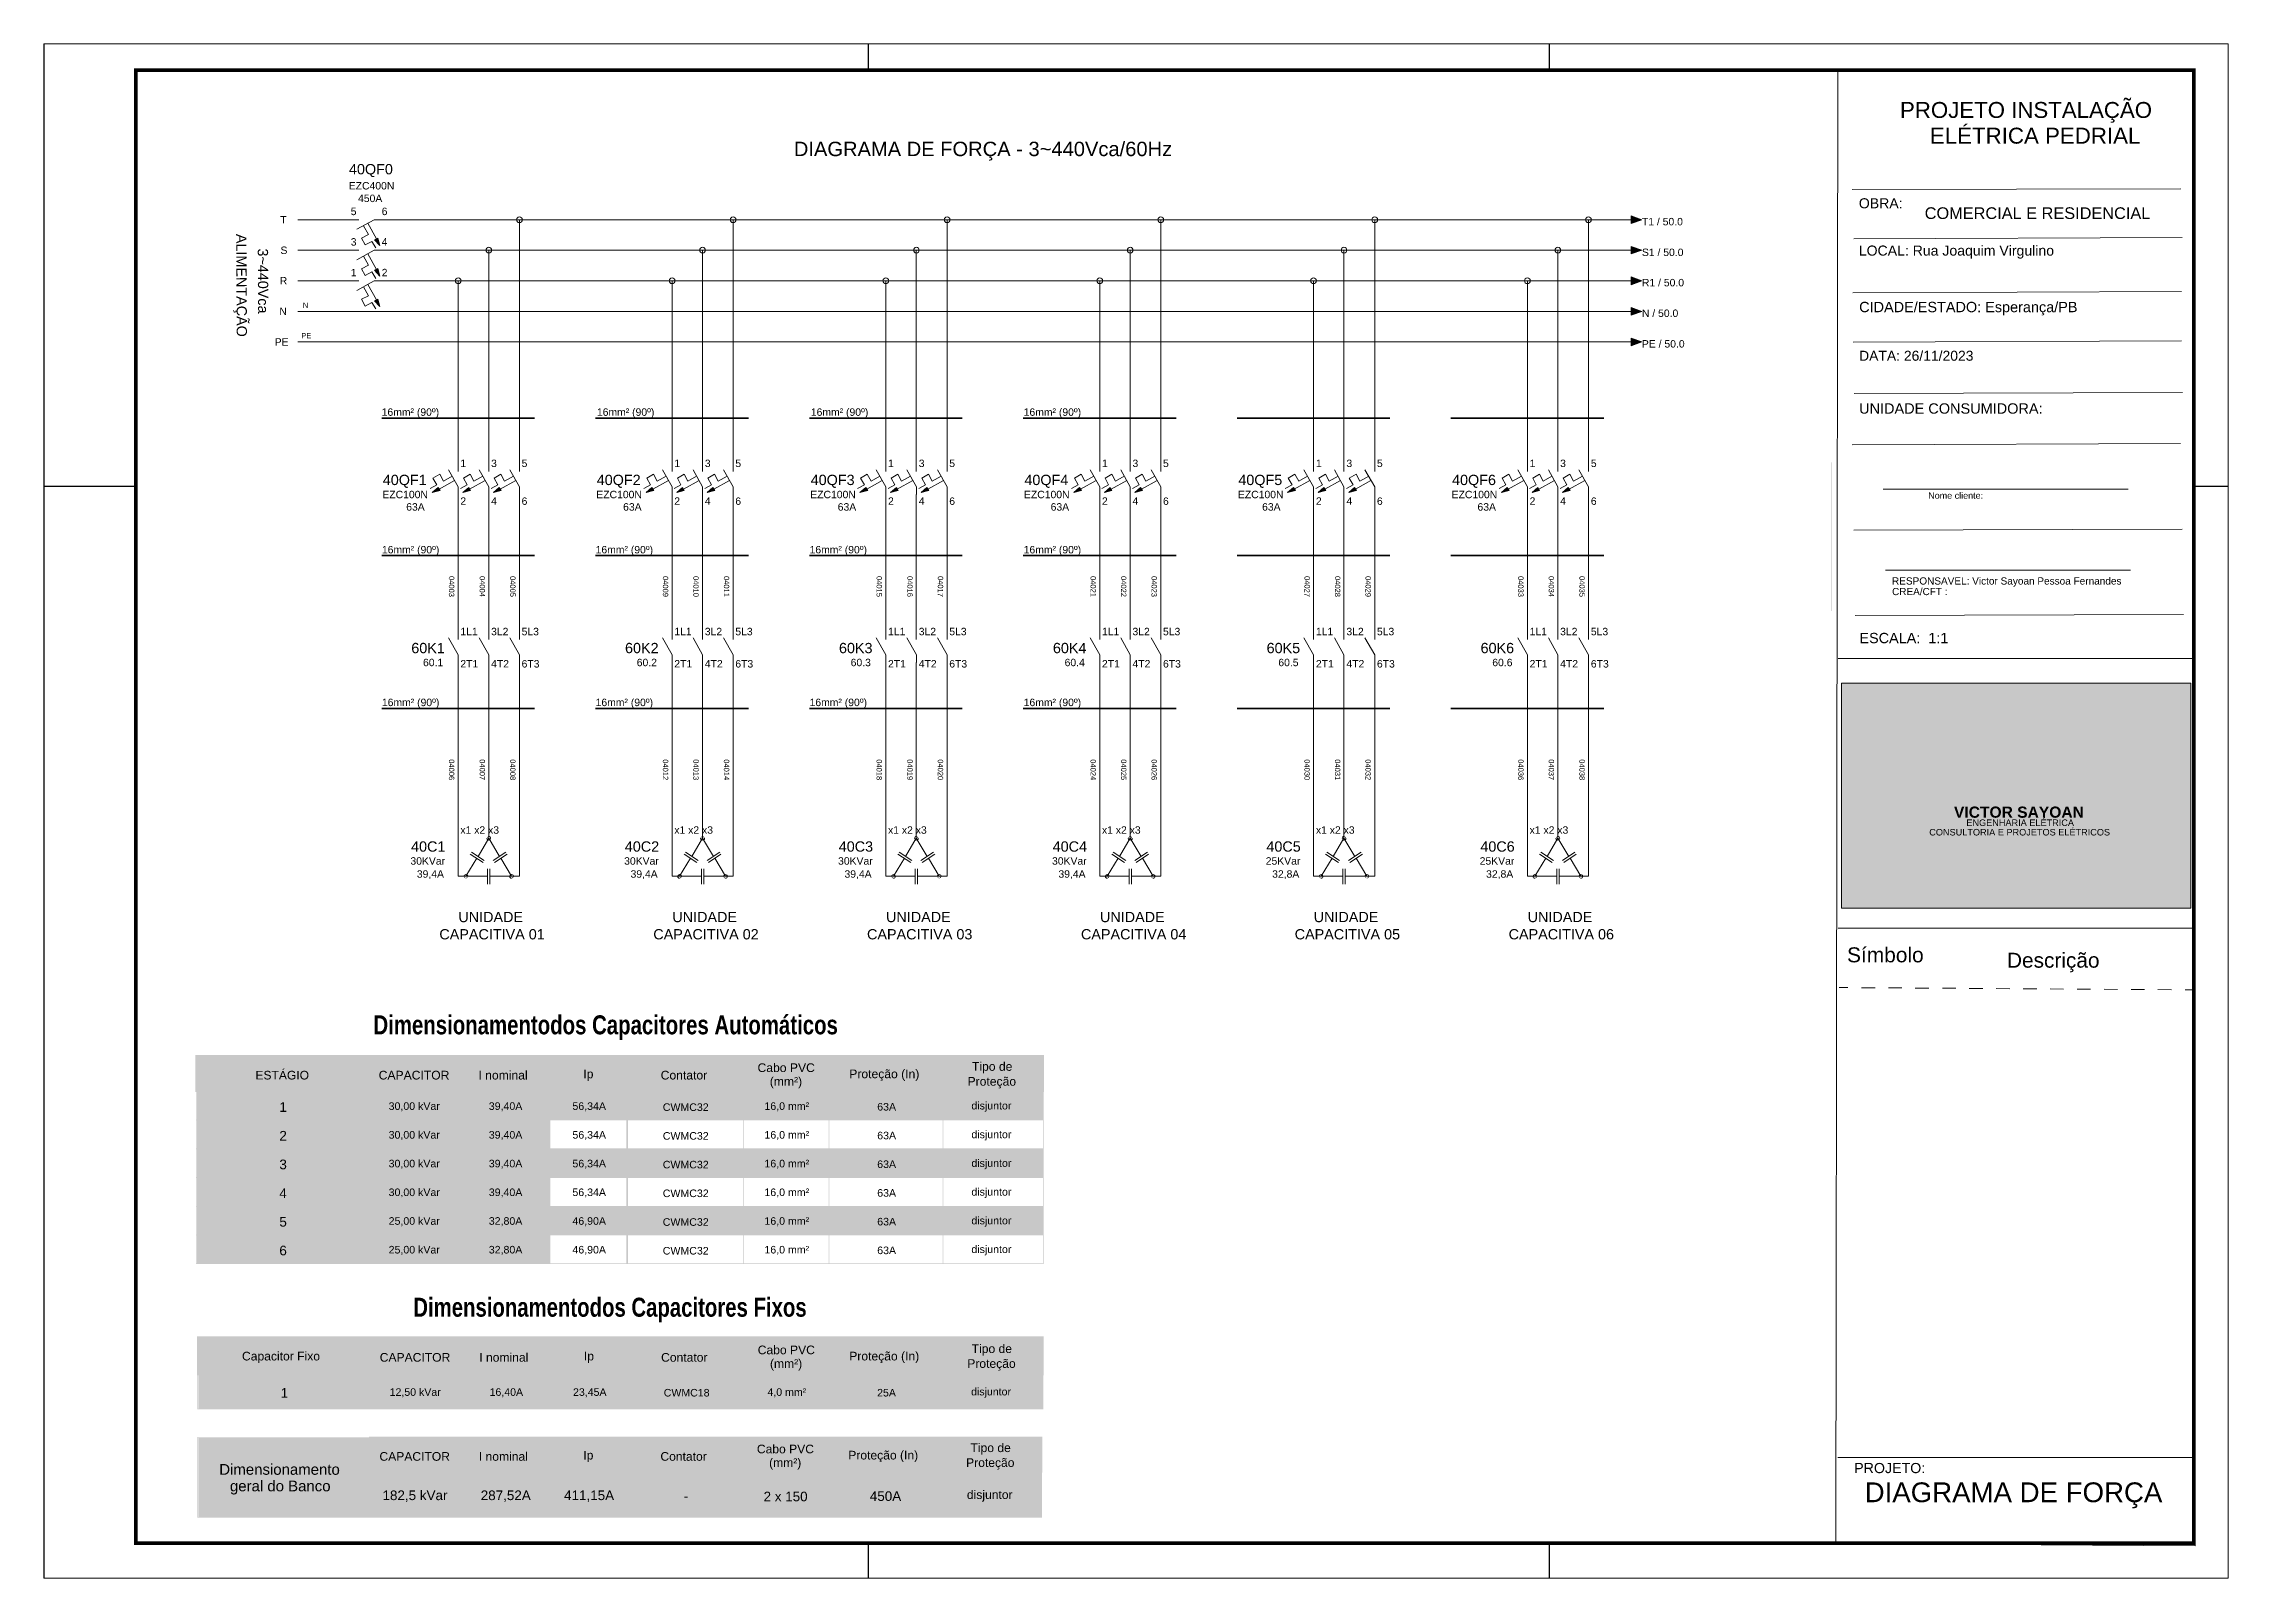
# Paper-space layout 'FOLHA02' of a CAD drawing. Header units: millimetres. Extents: x 1 to 593, y 2 to 418.
# The model-space entities are those that its viewports show. They can reach past a viewport. Long polylines and large blocks are cut down to what shows.
import ezdxf

# ---------------------------------------------------------------- set-up
doc = ezdxf.new("R2010")
doc.units = ezdxf.units.MM
doc.linetypes.add('Contínuo', pattern=[0])
for name, color, linetype in [('ARQ-FOLHA', 7, 'Continuous'), ('PDF11_Geometry', 7, 'Continuous'), ('PDF11_Solid Fills', 7, 'Continuous'), ('PDF11_Text', 7, 'Continuous'), ('PDF15_Solid Fills', 7, 'Continuous'), ('PDF15_Text', 7, 'Continuous'), ('PDF16_Solid Fills', 7, 'Continuous'), ('PDF16_Text', 7, 'Continuous'), ('PDF17_Solid Fills', 7, 'Continuous'), ('PDF17_Text', 7, 'Continuous'), ('PDF_Solid Fills', 7, 'Continuous')]:
    doc.layers.add(name, color=color, linetype=linetype)
doc.layers.add('PDF47_Solid Fills', color=7, linetype='Continuous', true_color=0xc7ad54)
doc.layers.add('PDF47_Text', color=7, linetype='Continuous', true_color=0xffffff)
doc.styles.add('Arial$001', font='arial.ttf', dxfattribs={"height": 1.562076})
doc.styles.add('PDF Arial', font='arial.ttf')
doc.styles.add('PDF Arial-BoldMT', font='arial.ttf')
doc.styles.add('PDF Calibri', font='calibri.ttf')
doc.styles.add('PDF Impact', font='impact.ttf')
doc.styles.add('PDF Sarabun-Extra Bold', font='arialbd.ttf')
doc.styles.add('PDF Sarabun-Thin', font='arial.ttf')

psp = doc.layouts.new('FOLHA02')

msp = doc.modelspace()

# ---------------------------------------------------------------- texts
at = {"color": 7, "true_color": 0x000007, "style": 'Arial$001'}
for s, height, p in [('PROJETO INSTALAÇÃO ', 28.518, (50252.04, 37960.33)), ('ELÉTRICA PEDRIAL', 28.5753, (50305.61, 37914.25)), ('OBRA:', 18.042, (50178.29, 37798.37)), ('COMERCIAL E RESIDENCIAL', 20.914, (50296.32, 37779.28)), ('LOCAL: Rua Joaquim Virgulino', 18.0178, (50178.29, 37713.68)), ('CIDADE/ESTADO: Esperança/PB', 18.5264, (50178.9, 37612.29)), ('DATA: 26/11/2023', 17.8265, (50178.78, 37525.35)), ('UNIDADE CONSUMIDORA:', 18.5784, (50178.78, 37430.47)), ('Nome cliente:', 11.4993, (50302.67, 37278.04)), ('CREA/CFT : ', 12.8022, (50237.85, 37105.44)), ('RESPONSAVEL: Victor Sayoan Pessoa Fernandes', 12.8519, (50237.73, 37124.38)), ('ESCALA:  1:1', 18.4764, (50179.39, 37019.33)), ('Símbolo', 26.798, (50157.17, 36447.61)), ('Descrição', 26.692, (50443.72, 36438.02)), ('PROJETO:', 18.214, (50169.99, 35532.49)), ('DIAGRAMA DE FORÇA', 35.4165, (50188.79, 35480.46))]:
    msp.add_text(s, height=height, dxfattribs=at).set_placement(p)
at = {"layer": 'PDF11_Text', "attachment_point": 7, "style": 'PDF Arial'}
for s, insert, char_height in [('DIAGRAMA DE FORÇA - 3~440Vca/60Hz', (48270.41, 37883.93), 25.7915), ('40QF0', (47473.42, 37854.23), 18.422), ('EZC400N', (47473.03, 37831.95), 13.321), ('450A', (47489.66, 37809.38), 13.321), ('T', (47350.29, 37771.26), 13.32), ('5', (47476.59, 37786.02), 13.32), ('6', (47532.02, 37786.02), 13.32), ('T1 / 50.0', (49789.68, 37767.7), 13.321), ('S', (47350.68, 37716.37), 13.32), ('3', (47476.59, 37731.38), 13.32), ('4', (47532.02, 37731.67), 13.32), ('1', (47476.59, 37676.63), 13.32), ('2', (47532.02, 37676.63), 13.32), ('S1 / 50.0', (49789.68, 37712.72), 13.321), ('R', (47349.49, 37661.98), 13.32), ('R1 / 50.0', (49789.68, 37658.42), 13.321), ('N', (47348.7, 37607.34), 13.32), ('N', (47390.67, 37620.01), 9.64), ('N / 50.0', (49789.68, 37603.6), 13.321), ('PE', (47387.9, 37565.37), 9.636), ('PE', (47340.39, 37552.3), 13.321), ('PE / 50.0', (49789.68, 37548.74), 13.321), ('16mm² (90º)', (47532.02, 37422.65), 13.3209), ('16mm² (90º)', (47917.58, 37422.65), 13.3209), ('16mm² (90º)', (48300.84, 37422.65), 13.3209), ('16mm² (90º)', (48682.15, 37422.65), 13.3209), ('1', (47672.98, 37334.93), 13.32), ('3', (47728.02, 37334.65), 13.32), ('5', (47782.66, 37334.65), 13.32), ('1', (48056.25, 37334.93), 13.32), ('3', (48110.89, 37334.65), 13.32), ('5', (48165.53, 37334.65), 13.32), ('1', (48439.13, 37334.93), 13.32), ('3', (48494.16, 37334.65), 13.32), ('5', (48548.8, 37334.65), 13.32), ('1', (48822.4, 37334.93), 13.32), ('3', (48877.04, 37334.65), 13.32), ('5', (48931.68, 37334.65), 13.32), ('1', (49205.67, 37334.93), 13.32), ('3', (49260.31, 37334.65), 13.32), ('5', (49314.95, 37334.65), 13.32), ('1', (49588.54, 37334.93), 13.32), ('3', (49643.18, 37334.65), 13.32), ('5', (49698.22, 37334.65), 13.32), ('40QF1', (47534, 37297.54), 18.422), ('40QF2', (47917.28, 37297.54), 18.422), ('40QF3', (48300.55, 37297.54), 18.422), ('40QF4', (48683.42, 37297.54), 18.422), ('40QF5', (49066.69, 37297.54), 18.422), ('40QF6', (49449.57, 37297.54), 18.422), ('EZC100N', (47533.21, 37278.82), 13.321), ('63A', (47575.97, 37256.62), 13.321), ('2', (47672.98, 37267.23), 13.32), ('4', (47728.02, 37267.23), 13.32), ('6', (47782.66, 37266.94), 13.32), ('EZC100N', (47916.48, 37278.82), 13.321), ('63A', (47964.53, 37256.62), 13.321), ('2', (48056.25, 37267.23), 13.32), ('4', (48110.89, 37267.23), 13.32), ('6', (48165.53, 37266.94), 13.32), ('EZC100N', (48299.75, 37278.82), 13.321), ('63A', (48348.98, 37256.62), 13.321), ('2', (48439.13, 37267.23), 13.32), ('4', (48494.16, 37267.23), 13.32), ('6', (48548.8, 37266.94), 13.32), ('EZC100N', (48682.63, 37278.82), 13.321), ('63A', (48730.43, 37256.62), 13.321), ('2', (48822.4, 37267.23), 13.32), ('4', (48877.04, 37267.23), 13.32), ('6', (48931.68, 37266.94), 13.32), ('EZC100N', (49065.9, 37278.82), 13.321), ('63A', (49109.22, 37256.62), 13.321), ('2', (49205.67, 37267.23), 13.32), ('4', (49260.31, 37267.23), 13.32), ('6', (49314.95, 37266.94), 13.32), ('EZC100N', (49448.78, 37278.82), 13.321), ('63A', (49495.1, 37256.62), 13.321), ('2', (49588.54, 37267.23), 13.32), ('4', (49643.18, 37267.23), 13.32), ('6', (49698.22, 37266.94), 13.32), ('16mm² (90º)', (47532.42, 37176.16), 13.3209), ('16mm² (90º)', (47915.29, 37176.16), 13.3209), ('16mm² (90º)', (48298.57, 37176.16), 13.3209), ('16mm² (90º)', (48682.15, 37176.16), 13.3209), ('1L1', (47672.98, 37033.62), 13.321), ('3L2', (47728.02, 37033.34), 13.321), ('5L3', (47782.66, 37033.34), 13.321), ('1L1', (48056.25, 37033.62), 13.321), ('3L2', (48110.89, 37033.34), 13.321), ('5L3', (48165.53, 37033.34), 13.321), ('1L1', (48439.13, 37033.62), 13.321), ('3L2', (48494.16, 37033.34), 13.321), ('5L3', (48548.8, 37033.34), 13.321), ('1L1', (48822.4, 37033.62), 13.321), ('3L2', (48877.04, 37033.34), 13.321), ('5L3', (48931.68, 37033.34), 13.321), ('1L1', (49205.67, 37033.62), 13.321), ('3L2', (49260.31, 37033.34), 13.321), ('5L3', (49314.95, 37033.34), 13.321), ('1L1', (49588.54, 37033.62), 13.321), ('3L2', (49643.18, 37033.34), 13.321), ('5L3', (49698.22, 37033.34), 13.321), ('60K1', (47585.08, 37001.16), 18.422), ('60.1', (47606.07, 36977.91), 13.321), ('2T1', (47672.98, 36975.81), 13.321), ('4T2', (47728.02, 36975.81), 13.321), ('6T3', (47782.66, 36975.53), 13.321), ('60K2', (47967.96, 37001.16), 18.422), ('60.2', (47988.94, 36977.91), 13.321), ('2T1', (48056.25, 36975.81), 13.321), ('4T2', (48110.89, 36975.81), 13.321), ('6T3', (48165.53, 36975.53), 13.321), ('60K3', (48351.23, 37001.16), 18.422), ('60.3', (48372.21, 36977.91), 13.321), ('2T1', (48439.13, 36975.81), 13.321), ('4T2', (48494.16, 36975.81), 13.321), ('6T3', (48548.8, 36975.53), 13.321), ('60K4', (48734.5, 37001.16), 18.422), ('60.4', (48755.48, 36977.91), 13.321), ('2T1', (48822.4, 36975.81), 13.321), ('4T2', (48877.04, 36975.81), 13.321), ('6T3', (48931.68, 36975.53), 13.321), ('60K5', (49117.37, 37001.16), 18.422), ('60.5', (49138.36, 36977.91), 13.321), ('2T1', (49205.67, 36975.81), 13.321), ('4T2', (49260.31, 36975.81), 13.321), ('6T3', (49314.95, 36975.53), 13.321), ('60K6', (49500.65, 37001.16), 18.422), ('60.6', (49521.63, 36977.91), 13.321), ('2T1', (49588.54, 36975.81), 13.321), ('4T2', (49643.18, 36975.81), 13.321), ('6T3', (49698.22, 36975.53), 13.321), ('16mm² (90º)', (47532.42, 36902.56), 13.3209), ('16mm² (90º)', (47915.29, 36902.56), 13.3209), ('16mm² (90º)', (48298.57, 36902.56), 13.3209), ('16mm² (90º)', (48682.15, 36902.56), 13.3209), ('x1 x2 x3', (47672.98, 36677.78), 13.321), ('x1 x2 x3', (48056.25, 36677.78), 13.321), ('x1 x2 x3', (48439.13, 36677.78), 13.321), ('x1 x2 x3', (48822.4, 36677.78), 13.321), ('x1 x2 x3', (49205.67, 36677.78), 13.321), ('x1 x2 x3', (49588.54, 36677.78), 13.321), ('30KVar', (47583.5, 36622.35), 13.321), ('40C1', (47584.68, 36645.6), 18.422), ('30KVar', (47966.37, 36622.35), 13.321), ('40C2', (47967.56, 36645.6), 18.422), ('40C3', (48350.83, 36645.6), 18.422), ('30KVar', (48732.91, 36622.35), 13.321), ('40C4', (48734.1, 36645.6), 18.422), ('25KVar', (49115.79, 36622.35), 13.321), ('40C5', (49116.98, 36645.6), 18.422), ('25KVar', (49499.06, 36622.35), 13.321), ('40C6', (49500.25, 36645.6), 18.422), ('39,4A', (47594.98, 36596.7), 13.321), ('39,4A', (47977.85, 36596.7), 13.321), ('39,4A', (48361.13, 36596.7), 13.321), ('39,4A', (48744.4, 36596.7), 13.321), ('32,8A', (49127.27, 36596.7), 13.321), ('32,8A', (49510.54, 36596.7), 13.321), ('UNIDADE', (47669.42, 36519.3), 18.422), ('UNIDADE', (48052.69, 36519.3), 18.422), ('UNIDADE', (48435.56, 36519.3), 18.422), ('UNIDADE', (48818.83, 36519.3), 18.422), ('UNIDADE', (49201.71, 36519.3), 18.422), ('UNIDADE', (49584.98, 36519.3), 18.422), ('CAPACITIVA 01', (47635.36, 36488.42), 18.4225), ('CAPACITIVA 02', (48018.64, 36488.42), 18.4225), ('CAPACITIVA 03', (48401.51, 36488.42), 18.4225), ('CAPACITIVA 04', (48784.78, 36488.42), 18.4225), ('CAPACITIVA 05', (49167.66, 36488.42), 18.4225), ('CAPACITIVA 06', (49550.93, 36488.42), 18.4225)]:
    msp.add_mtext(s, dxfattribs=dict(at, insert=insert, char_height=char_height))
for s, insert, char_height, rotation in [('ALIMENTAÇÃO', (47265.63, 37752.52), 18.4225, 270.29975), ('3~440Vca', (47309.77, 37726.46), 18.422, 270.29975), ('04003', (47652.3, 37139.56), 9.636, 270), ('04004', (47707.34, 37139.56), 9.636, 270), ('04005', (47761.98, 37139.56), 9.636, 270), ('04009', (48035.58, 37139.56), 9.636, 270), ('04010', (48090.22, 37139.56), 9.636, 270), ('04011', (48144.86, 37139.56), 9.636, 270), ('04015', (48418.45, 37139.56), 9.636, 270), ('04016', (48473.49, 37139.56), 9.636, 270), ('04017', (48528.13, 37139.56), 9.636, 270), ('04021', (48801.72, 37139.56), 9.636, 270), ('04022', (48856.36, 37139.56), 9.636, 270), ('04023', (48911, 37139.56), 9.636, 270), ('04027', (49184.99, 37139.56), 9.636, 270), ('04028', (49239.61, 37139.56), 9.636, 270), ('04029', (49294.27, 37139.56), 9.636, 270), ('04033', (49567.86, 37139.56), 9.636, 270), ('04034', (49622.5, 37139.56), 9.636, 270), ('04035', (49677.54, 37139.56), 9.636, 270), ('04006', (47652.3, 36811.32), 9.636, 270), ('04007', (47707.34, 36811.32), 9.636, 270), ('04008', (47761.95, 36811.32), 9.636, 270), ('04012', (48035.57, 36811.32), 9.636, 270), ('04013', (48090.21, 36811.32), 9.636, 270), ('04014', (48144.86, 36811.32), 9.636, 270), ('04018', (48418.42, 36811.32), 9.636, 270), ('04019', (48473.49, 36811.32), 9.636, 270), ('04020', (48528.12, 36811.32), 9.636, 270), ('04024', (48801.72, 36811.32), 9.636, 270), ('04025', (48856.36, 36811.32), 9.636, 270), ('04026', (48911, 36811.32), 9.636, 270), ('04030', (49184.99, 36811.32), 9.636, 270), ('04031', (49239.63, 36811.32), 9.636, 270), ('04032', (49294.27, 36811.32), 9.636, 270), ('04036', (49567.86, 36811.32), 9.636, 270), ('04037', (49622.5, 36811.32), 9.636, 270), ('04038', (49677.52, 36811.32), 9.636, 270)]:
    msp.add_mtext(s, dxfattribs=dict(at, insert=insert, char_height=char_height, rotation=rotation))
at = {"layer": 'PDF11_Text', "insert": (48349.64, 36622.35), "char_height": 13.321, "width": 92.0987, "attachment_point": 7, "style": 'PDF Arial'}
msp.add_mtext('30KVar', dxfattribs=at)
at = {"layer": 'PDF15_Text', "attachment_point": 4}
for s, insert, char_height, style in [('Dimensionamentodos Capacitores Automáticos', (47517.28, 36330.48), 34.0449, 'PDF Impact'), ('ESTÁGIO', (47305.85, 36245.34), 15.463, 'PDF Arial-BoldMT'), ('CAPACITOR', (47526.65, 36245.34), 15.553, 'PDF Arial-BoldMT'), ('I nominal', (47705.38, 36245.34), 15.553, 'PDF Arial-BoldMT'), ('Ip', (47893.28, 36245.34), 15.553, 'PDF Arial-BoldMT'), ('Contator', (48031.86, 36245.34), 15.553, 'PDF Arial-BoldMT'), ('Cabo PVC', (48205.36, 36258.71), 15.553, 'PDF Arial-BoldMT'), ('(mm²)', (48227.3, 36231.97), 15.553, 'PDF Arial-BoldMT'), ('Proteção (In)', (48369.69, 36245.34), 15.5531, 'PDF Arial-BoldMT'), ('Proteção', (48581.59, 36231.97), 15.553, 'PDF Arial-BoldMT'), ('Tipo de', (48589.47, 36258.71), 15.553, 'PDF Arial-BoldMT'), ('1', (47348.71, 36188.36), 17.28, 'PDF Arial-BoldMT'), ('30,00 kVar', (47544.48, 36188.74), 13.578, 'PDF Arial-BoldMT'), ('39,40A', (47723.89, 36188.74), 13.578, 'PDF Arial-BoldMT'), ('56,34A', (47873.73, 36188.74), 13.578, 'PDF Arial-BoldMT'), ('CWMC32', (48035.63, 36188.05), 13.578, 'PDF Arial-BoldMT'), ('16,0 mm²', (48217.7, 36188.74), 13.578, 'PDF Arial-BoldMT'), ('63A', (48419.75, 36188.74), 13.578, 'PDF Arial-BoldMT'), ('disjuntor', (48588.44, 36188.74), 13.578, 'PDF Arial-BoldMT'), ('2', (47348.71, 36136.87), 17.28, 'PDF Arial-BoldMT'), ('30,00 kVar', (47544.48, 36137.25), 13.578, 'PDF Arial-BoldMT'), ('39,40A', (47723.89, 36137.25), 13.578, 'PDF Arial-BoldMT'), ('56,34A', (47873.73, 36137.25), 13.578, 'PDF Arial-BoldMT'), ('CWMC32', (48035.63, 36136.56), 13.578, 'PDF Arial-BoldMT'), ('16,0 mm²', (48217.7, 36137.25), 13.578, 'PDF Arial-BoldMT'), ('63A', (48419.75, 36137.25), 13.578, 'PDF Arial-BoldMT'), ('disjuntor', (48588.44, 36137.25), 13.578, 'PDF Arial-BoldMT'), ('3', (47348.71, 36085.43), 17.28, 'PDF Arial-BoldMT'), ('30,00 kVar', (47544.48, 36085.82), 13.578, 'PDF Arial-BoldMT'), ('39,40A', (47723.89, 36085.82), 13.578, 'PDF Arial-BoldMT'), ('56,34A', (47873.73, 36085.82), 13.578, 'PDF Arial-BoldMT'), ('CWMC32', (48035.63, 36085.13), 13.578, 'PDF Arial-BoldMT'), ('16,0 mm²', (48217.7, 36085.82), 13.578, 'PDF Arial-BoldMT'), ('63A', (48419.75, 36085.82), 13.578, 'PDF Arial-BoldMT'), ('disjuntor', (48588.44, 36085.82), 13.578, 'PDF Arial-BoldMT'), ('4', (47348.71, 36034), 17.28, 'PDF Arial-BoldMT'), ('30,00 kVar', (47544.48, 36034.38), 13.578, 'PDF Arial-BoldMT'), ('39,40A', (47723.89, 36034.38), 13.578, 'PDF Arial-BoldMT'), ('56,34A', (47873.73, 36034.38), 13.578, 'PDF Arial-BoldMT'), ('CWMC32', (48035.63, 36033.7), 13.578, 'PDF Arial-BoldMT'), ('16,0 mm²', (48217.7, 36034.38), 13.578, 'PDF Arial-BoldMT'), ('63A', (48419.75, 36034.38), 13.578, 'PDF Arial-BoldMT'), ('disjuntor', (48588.44, 36034.38), 13.578, 'PDF Arial-BoldMT'), ('5', (47348.71, 35982.57), 17.28, 'PDF Arial-BoldMT'), ('25,00 kVar', (47544.48, 35982.95), 13.578, 'PDF Arial-BoldMT'), ('32,80A', (47723.89, 35982.95), 13.578, 'PDF Arial-BoldMT'), ('46,90A', (47873.73, 35982.95), 13.578, 'PDF Arial-BoldMT'), ('CWMC32', (48035.63, 35982.27), 13.578, 'PDF Arial-BoldMT'), ('16,0 mm²', (48217.7, 35982.95), 13.578, 'PDF Arial-BoldMT'), ('63A', (48419.75, 35982.95), 13.578, 'PDF Arial-BoldMT'), ('disjuntor', (48588.44, 35982.95), 13.578, 'PDF Arial-BoldMT'), ('6', (47348.71, 35931.14), 17.28, 'PDF Arial-BoldMT'), ('25,00 kVar', (47544.48, 35931.52), 13.578, 'PDF Arial-BoldMT'), ('32,80A', (47723.89, 35931.52), 13.578, 'PDF Arial-BoldMT'), ('46,90A', (47873.73, 35931.52), 13.578, 'PDF Arial-BoldMT'), ('CWMC32', (48035.63, 35930.83), 13.578, 'PDF Arial-BoldMT'), ('16,0 mm²', (48217.7, 35931.52), 13.578, 'PDF Arial-BoldMT'), ('63A', (48419.75, 35931.52), 13.578, 'PDF Arial-BoldMT'), ('disjuntor', (48588.44, 35931.52), 13.578, 'PDF Arial-BoldMT'), ('Dimensionado com CapXPro', (47200.51, 35902.72), 0.0223, 'PDF Calibri')]:
    msp.add_mtext(s, dxfattribs=dict(at, insert=insert, char_height=char_height, style=style))
at = {"layer": 'PDF16_Text', "attachment_point": 4}
for s, insert, char_height, style in [('Dimensionamentodos Capacitores Fixos', (47588.66, 35824.6), 33.9688, 'PDF Impact'), ('Capacitor Fixo', (47281.79, 35739.78), 15.5184, 'PDF Arial-BoldMT'), ('CAPACITOR', (47528.51, 35739.78), 15.518, 'PDF Arial-BoldMT'), ('I nominal', (47706.84, 35739.78), 15.518, 'PDF Arial-BoldMT'), ('Ip', (47894.32, 35739.78), 15.518, 'PDF Arial-BoldMT'), ('Contator', (48032.59, 35739.78), 15.518, 'PDF Arial-BoldMT'), ('Cabo PVC', (48205.7, 35753.13), 15.518, 'PDF Arial-BoldMT'), ('(mm²)', (48227.59, 35726.44), 15.518, 'PDF Arial-BoldMT'), ('Proteção (In)', (48369.66, 35739.78), 15.5184, 'PDF Arial-BoldMT'), ('Proteção', (48581.09, 35726.44), 15.518, 'PDF Arial-BoldMT'), ('Tipo de', (48588.95, 35753.13), 15.518, 'PDF Arial-BoldMT'), ('1', (47350.96, 35676.09), 17.24, 'PDF Arial-BoldMT'), ('12,50 kVar', (47546.3, 35676.47), 13.548, 'PDF Arial-BoldMT'), ('16,40A', (47725.31, 35676.47), 13.548, 'PDF Arial-BoldMT'), ('23,45A', (47874.82, 35676.47), 13.548, 'PDF Arial-BoldMT'), ('CWMC18', (48037.38, 35676.47), 13.548, 'PDF Arial-BoldMT'), ('4,0 mm²', (48223.15, 35676.47), 13.548, 'PDF Arial-BoldMT'), ('25A', (48419.61, 35676.47), 13.548, 'PDF Arial-BoldMT'), ('disjuntor', (48587.93, 35676.47), 13.548, 'PDF Arial-BoldMT')]:
    msp.add_mtext(s, dxfattribs=dict(at, insert=insert, char_height=char_height, style=style))
at = {"layer": 'PDF17_Text', "attachment_point": 4}
for s, insert, char_height, style in [('Cabo PVC', (48204.21, 35575.63), 15.495, 'PDF Arial-BoldMT'), ('Tipo de', (48586.9, 35575.63), 15.495, 'PDF Arial-BoldMT'), ('Dimensionamento', (47241.02, 35539.04), 19.1847, 'PDF Arial-BoldMT'), ('CAPACITOR', (47528.02, 35562.31), 15.495, 'PDF Arial-BoldMT'), ('I nominal', (47706.09, 35562.31), 15.495, 'PDF Arial-BoldMT'), ('Ip', (47893.29, 35562.31), 15.495, 'PDF Arial-BoldMT'), ('Contator', (48031.36, 35562.31), 15.495, 'PDF Arial-BoldMT'), ('(mm²)', (48226.07, 35548.98), 15.495, 'PDF Arial-BoldMT'), ('Proteção (In)', (48367.92, 35562.31), 15.4953, 'PDF Arial-BoldMT'), ('Proteção', (48579.04, 35548.98), 15.495, 'PDF Arial-BoldMT'), ('geral do Banco', (47260.15, 35506.59), 19.1847, 'PDF Arial-BoldMT'), ('182,5 kVar', (47533.49, 35491.19), 17.217, 'PDF Arial-BoldMT'), ('287,52A', (47709.5, 35491.19), 17.217, 'PDF Arial-BoldMT'), ('411,15A', (47858.79, 35491.19), 17.217, 'PDF Arial-BoldMT'), ('2 x 150', (48216.17, 35490.51), 17.217, 'PDF Arial-BoldMT'), ('450A', (48406.53, 35491.19), 17.217, 'PDF Arial-BoldMT'), ('disjuntor', (48580.41, 35491.59), 15.495, 'PDF Arial-BoldMT'), ('-', (48073.03, 35491.19), 17.22, 'PDF Arial-BoldMT'), ('Dimensionado com CapXPro', (47205.1, 35403.3), 0.2234, 'PDF Calibri')]:
    msp.add_mtext(s, dxfattribs=dict(at, insert=insert, char_height=char_height, style=style))
at = {"layer": 'PDF47_Text', "linetype": 'Contínuo', "attachment_point": 4}
for s, insert, char_height, style in [('VICTOR SAYOAN', (50348.78, 36716.49), 19.9837, 'PDF Sarabun-Extra Bold'), ('CONSULTORIA E PROJETOS ELÉTRICOS', (50304.43, 36680.63), 11.7231, 'PDF Sarabun-Thin'), ('ENGENHARIA ELÉTRICA', (50370.89, 36697.62), 11.7231, 'PDF Sarabun-Thin')]:
    msp.add_mtext(s, dxfattribs=dict(at, insert=insert, char_height=char_height, style=style))

# ---------------------------------------------------------------- blocks, each defined once
blk = doc.blocks.new('FOLHA A2')
at = {"layer": 'ARQ-FOLHA'}
for p, q in [((594, 0), (0, 0)), ((0, 0), (0, -420)), ((224, -10), (224, 0)), ((409, -10), (409, 0)), ((594, -420), (594, 0)), ((0, -123), (25, -123)), ((584, -123), (594, -123)), ((224, -420), (224, -410)), ((409, -420), (409, -410)), ((0, -420), (594, -420))]:
    blk.add_line(p, q, dxfattribs=at)
at = {"layer": 'ARQ-FOLHA', "const_width": 1}
blk.add_lwpolyline([(25, -410), (584, -410), (584, -10), (25, -10), (25, -410)], dxfattribs=at)

# ---------------------------------------------------------------- hatches: boundary and pattern name
at = {"linetype": 'Contínuo', "true_color": 0xfecc66}
h = msp.add_hatch(color=31, dxfattribs=at)
h.dxf.hatch_style = 1
h.set_gradient(color1=(254, 204, 102))
h.paths.add_polyline_path([(50444.42, 36846.22), (50451.54, 36850.2), (50505.7, 36820.6), (50509.58, 36838.42), (50451.8, 36870.1), (50427.46, 36856.55), (50427.43, 36826.38), (50490.55, 36790.69), (50490.55, 36782.02), (50473.63, 36772.24), (50474.1, 36753.73), (50507.48, 36772.72), (50507.52, 36801.57), (50444.41, 36837.18)])
h.paths.add_polyline_path([(50459.91, 36801.29), (50443.65, 36801.29), (50443.65, 36764.76), (50411.6, 36781.46), (50411.6, 36849.32), (50394.24, 36844.48), (50395.35, 36772.36), (50443.94, 36746.08), (50459.91, 36746.43)])
at = {"layer": 'PDF11_Geometry', "transparency": 33554559}
msp.add_hatch(color=256, dxfattribs=at).paths.add_polyline_path([(49773.45, 37558.24), (49775.82, 37558.24), (49777.01, 37559.03), (49775.82, 37559.83), (49773.45, 37559.83)])
h = msp.add_hatch(color=256, dxfattribs=at)
h.paths.add_polyline_path([(47724.05, 36669.75), (47727.22, 36669.75)], flags=0)
h.paths.add_polyline_path([(47724.05, 36673.31, 0.4166667), (47720.49, 36669.75)], flags=0)
h = msp.add_hatch(color=256, dxfattribs=at)
h.paths.add_polyline_path([(48106.93, 36669.75), (48110.49, 36669.75)], flags=0)
h.paths.add_polyline_path([(48110.49, 36669.75, 0.4166667), (48106.93, 36673.31)], flags=0)
h.paths.add_polyline_path([(48106.93, 36673.31, 0.4166667), (48103.37, 36669.75)], flags=0)
h = msp.add_hatch(color=256, dxfattribs=at)
h.paths.add_polyline_path([(48489.81, 36669.75), (48493.37, 36669.75)], flags=0)
h.paths.add_polyline_path([(48493.37, 36669.75, 0.4166667), (48489.81, 36673.31)], flags=0)
h = msp.add_hatch(color=256, dxfattribs=at)
h.paths.add_polyline_path([(48873.08, 36669.75), (48876.64, 36669.75)], flags=0)
h.paths.add_polyline_path([(48876.64, 36669.75, 0.4166667), (48873.08, 36673.31)], flags=0)
h.paths.add_polyline_path([(48873.08, 36673.31, 0.4166667), (48869.51, 36669.75)], flags=0)
h = msp.add_hatch(color=256, dxfattribs=at)
h.paths.add_polyline_path([(49255.95, 36669.75), (49259.52, 36669.75)], flags=0)
h.paths.add_polyline_path([(49259.52, 36669.75, 0.4166667), (49255.95, 36673.31)], flags=0)
h = msp.add_hatch(color=256, dxfattribs=at)
h.paths.add_polyline_path([(49639.22, 36669.75), (49642.39, 36669.75)], flags=0)
h.paths.add_polyline_path([(49639.22, 36673.31, 0.4166667), (49635.66, 36669.75)], flags=0)
h = msp.add_hatch(color=256, dxfattribs=at)
h.paths.add_polyline_path([(47682.88, 36601.65), (47686.44, 36601.65)], flags=0)
h.paths.add_polyline_path([(47679.31, 36601.65, 0.4166667), (47682.88, 36598.08)], flags=0)
h.paths.add_polyline_path([(47682.88, 36598.08, 0.4166667), (47686.44, 36601.65)], flags=0)
h = msp.add_hatch(color=256, dxfattribs=at)
h.paths.add_polyline_path([(47764.84, 36601.65), (47768.4, 36601.65)], flags=0)
h.paths.add_polyline_path([(47764.84, 36598.08, 0.4166667), (47768.4, 36601.65)], flags=0)
h = msp.add_hatch(color=256, dxfattribs=at)
h.paths.add_polyline_path([(48065.75, 36601.65), (48069.32, 36601.65)], flags=0)
h.paths.add_polyline_path([(48065.75, 36598.08, 0.4166667), (48069.32, 36601.65)], flags=0)
h = msp.add_hatch(color=256, dxfattribs=at)
h.paths.add_polyline_path([(48148.11, 36601.65), (48151.28, 36601.65)], flags=0)
h.paths.add_polyline_path([(48144.54, 36601.65, 0.4166667), (48148.11, 36598.08)], flags=0)
h = msp.add_hatch(color=256, dxfattribs=at)
h.paths.add_polyline_path([(48449.02, 36601.65), (48452.19, 36601.65)], flags=0)
h.paths.add_polyline_path([(48445.46, 36601.65, 0.4166667), (48449.02, 36598.08)], flags=0)
h = msp.add_hatch(color=256, dxfattribs=at)
h.paths.add_polyline_path([(48530.98, 36601.65), (48534.55, 36601.65)], flags=0)
h.paths.add_polyline_path([(48527.42, 36601.65, 0.4166667), (48530.98, 36598.08)], flags=0)
h.paths.add_polyline_path([(48530.98, 36598.08, 0.4166667), (48534.55, 36601.65)], flags=0)
h = msp.add_hatch(color=256, dxfattribs=at)
h.paths.add_polyline_path([(48831.9, 36601.65), (48835.46, 36601.65)], flags=0)
h.paths.add_polyline_path([(48831.9, 36598.08, 0.4166667), (48835.46, 36601.65)], flags=0)
h = msp.add_hatch(color=256, dxfattribs=at)
h.paths.add_polyline_path([(48914.25, 36601.65), (48917.42, 36601.65)], flags=0)
h.paths.add_polyline_path([(48910.69, 36601.65, 0.4166667), (48914.25, 36598.08)], flags=0)
h = msp.add_hatch(color=256, dxfattribs=at)
h.paths.add_polyline_path([(49215.17, 36601.65), (49218.34, 36601.65)], flags=0)
h.paths.add_polyline_path([(49211.61, 36601.65, 0.4166667), (49215.17, 36598.08)], flags=0)
h = msp.add_hatch(color=256, dxfattribs=at)
h.paths.add_polyline_path([(49297.13, 36601.65), (49300.69, 36601.65)], flags=0)
h.paths.add_polyline_path([(49293.57, 36601.65, 0.4166667), (49297.13, 36598.08)], flags=0)
h.paths.add_polyline_path([(49297.13, 36598.08, 0.4166667), (49300.69, 36601.65)], flags=0)
h = msp.add_hatch(color=256, dxfattribs=at)
h.paths.add_polyline_path([(49598.05, 36601.65), (49601.61, 36601.65)], flags=0)
h.paths.add_polyline_path([(49598.05, 36598.08, 0.4166667), (49601.61, 36601.65)], flags=0)
h = msp.add_hatch(color=256, dxfattribs=at)
h.paths.add_polyline_path([(49680.4, 36601.65), (49683.57, 36601.65)], flags=0)
h.paths.add_polyline_path([(49676.84, 36601.65, 0.4166667), (49680.4, 36598.08)], flags=0)
at = {"layer": 'PDF15_Solid Fills', "true_color": 0xffc000, "transparency": 33554559}
msp.add_hatch(color=40, dxfattribs=at).paths.add_polyline_path([(47201.2, 36278.83), (47201.2, 36216.08), (48717.71, 36216.08), (48717.71, 36278.83)])
at = {"layer": 'PDF15_Solid Fills', "true_color": 0xd9d9d9, "transparency": 33554559}
for points in [[(47201.2, 36216.43), (47201.2, 36164.65), (48717.71, 36164.65), (48717.71, 36216.43)], [(47201.2, 36113.51), (47201.2, 36061.73), (48717.71, 36061.73), (48717.71, 36113.51)], [(47201.2, 36010.64), (47201.2, 35958.87), (48717.71, 35958.87), (48717.71, 36010.64)]]:
    msp.add_hatch(color=254, dxfattribs=at).paths.add_polyline_path(points)
at = {"layer": 'PDF15_Solid Fills', "true_color": 0xffffff, "transparency": 33554559}
for points in [[(47201.2, 36165.01), (47201.2, 36113.16), (47833.62, 36113.16), (47833.62, 36165.01)], [(47201.2, 36062.07), (47201.2, 36010.3), (47833.62, 36010.3), (47833.62, 36062.07)], [(47201.2, 35959.21), (47201.2, 35907.43), (47833.62, 35907.43), (47833.62, 35959.21)]]:
    msp.add_hatch(color=7, dxfattribs=at).paths.add_polyline_path(points)
at = {"layer": 'PDF16_Solid Fills', "true_color": 0xffc000, "transparency": 33554559}
msp.add_hatch(color=40, dxfattribs=at).paths.add_polyline_path([(47203.78, 35774.93), (47203.78, 35708.89), (48716.91, 35708.89), (48716.91, 35774.93)])
at = {"layer": 'PDF16_Solid Fills', "true_color": 0xd9d9d9, "transparency": 33554559}
msp.add_hatch(color=254, dxfattribs=at).paths.add_polyline_path([(47203.78, 35709.24), (47203.78, 35647.25), (48716.91, 35647.25), (48716.91, 35709.24)])
at = {"layer": 'PDF17_Solid Fills', "true_color": 0xffc000, "transparency": 33554559}
for points in [[(47203.78, 35595.35), (47203.78, 35533.5), (48714.66, 35533.5), (48714.66, 35595.35)], [(47203.78, 35533.86), (47203.78, 35452.83), (47510.26, 35452.83), (47510.26, 35533.86)]]:
    msp.add_hatch(color=40, dxfattribs=at).paths.add_polyline_path(points)

# ---------------------------------------------------------------- linework, layer by layer
msp.add_line((50140.69, 38045.68), (50778.59, 38045.68))
at = {"color": 7, "linetype": 'Continuous', "lineweight": 9, "true_color": 0x000007}
for points in [[(50778.59, 38045.68), (50780.79, 35402.31), (50137.28, 35406.7), (50140.69, 38045.68)], [(50166.33, 37831.82), (50754.91, 37833.53), (50754.91, 37833.53)], [(50169.5, 37743.7), (50757.84, 37745.89), (50757.84, 37745.89)], [(50167.79, 37647.27), (50756.13, 37649.22), (50756.13, 37649.22)], [(50168.28, 37558.89), (50756.37, 37560.85), (50756.37, 37560.85)], [(50169.99, 37466.86), (50758.33, 37468.57), (50758.33, 37468.57)], [(50166.33, 37374.82), (50754.42, 37376.78), (50754.42, 37376.78)], [(50169.5, 37221.52), (50757.59, 37223.47), (50757.59, 37223.47)], [(50171.94, 37068.69), (50760.03, 37070.65), (50760.03, 37070.65)], [(50141.18, 36991.8), (50778.83, 36991.8), (50778.83, 36991.8)], [(50141.43, 36508.92), (50778.83, 36508.92), (50778.83, 36508.92)], [(50690.22, 36398.82), (50666.05, 36399.06), (50666.05, 36399.06)], [(50738.31, 36398.33), (50714.14, 36398.82), (50714.14, 36398.82)], [(50778.59, 36398.09), (50762.72, 36398.33), (50762.72, 36398.33)], [(50140.45, 35560.26), (50778.34, 35560.26), (50778.34, 35560.26)]]:
    msp.add_lwpolyline(points, dxfattribs=at)
at = {"color": 7, "linetype": 'Continuous', "lineweight": 20, "true_color": 0x000007}
for points in [[(50221.99, 37295.24), (50661.04, 37295.24), (50661.04, 37295.24)], [(50226.01, 37150.23), (50665.07, 37150.23), (50665.07, 37150.23)], [(50158.88, 36402.24), (50142.89, 36402.24), (50142.89, 36402.24)], [(50207.34, 36401.87), (50182.93, 36401.87), (50182.93, 36401.87)], [(50255.43, 36401.63), (50231.39, 36401.63), (50231.39, 36401.63)], [(50303.89, 36401.26), (50279.48, 36401.26), (50279.48, 36401.26)], [(50351.98, 36401.02), (50327.94, 36401.02), (50327.94, 36401.02)], [(50400.44, 36400.65), (50376.03, 36400.65), (50376.03, 36400.65)], [(50448.53, 36400.28), (50424.49, 36400.65), (50424.49, 36400.65)], [(50496.99, 36400.04), (50472.58, 36400.28), (50472.58, 36400.28)], [(50545.08, 36399.67), (50521.04, 36400.04), (50521.04, 36400.04)], [(50593.54, 36399.43), (50569.5, 36399.67), (50569.5, 36399.67)], [(50641.63, 36399.06), (50617.59, 36399.43), (50617.59, 36399.43)]]:
    msp.add_lwpolyline(points, dxfattribs=at)
at = {"color": 7, "linetype": 'Continuous', "lineweight": 9, "true_color": 0xffffff}
msp.add_lwpolyline([(50147.04, 36544.56), (50147.04, 36947.85), (50773.22, 36947.85), (50773.22, 36544.56)], close=True, dxfattribs=at)
at = {"layer": 'PDF11_Geometry', "lineweight": 18}
for points in [[(47381.96, 37777.99), (47477.78, 37777.99), (47491.24, 37777.99)], [(47487.68, 37760.96), (47518.56, 37777.99), (47532.42, 37777.99), (47778.69, 37777.99), (47778.69, 37340.08), (47778.69, 37326.62)], [(47499.56, 37767.3), (47508.27, 37751.46), (47495.99, 37744.73), (47502.72, 37732.85), (47514.6, 37739.19), (47521.33, 37727.31)], [(47507.08, 37771.66), (47522.52, 37743.54)], [(47764.84, 37777.99), (47792.16, 37777.99), (48161.57, 37777.99), (48161.57, 37340.08), (48161.57, 37326.62)], [(47778.69, 37777.99), (47778.69, 37764.13)], [(48148.11, 37777.99), (48175.43, 37777.99), (48544.84, 37777.99), (48544.84, 37340.08), (48544.84, 37326.62)], [(48161.57, 37777.99), (48161.57, 37764.13)], [(48530.98, 37777.99), (48558.3, 37777.99), (48927.72, 37777.99), (48927.72, 37340.08), (48927.72, 37326.62)], [(48544.84, 37777.99), (48544.84, 37764.13)], [(48914.25, 37777.99), (48941.57, 37777.99), (49310.99, 37777.99), (49310.99, 37340.08), (49310.99, 37326.62)], [(48927.72, 37777.99), (48927.72, 37764.13)], [(49297.13, 37777.99), (49324.45, 37777.99), (49693.86, 37777.99), (49693.86, 37340.08), (49693.86, 37326.62)], [(49310.99, 37777.99), (49310.99, 37764.13)], [(49680.4, 37777.99), (49707.72, 37777.99), (49775.82, 37777.99)], [(49693.86, 37777.99), (49693.86, 37764.13)], [(49762.36, 37777.99), (49770.68, 37777.99)], [(47381.96, 37723.35), (47477.78, 37723.35), (47491.24, 37723.35)], [(47487.68, 37706.32), (47518.56, 37723.35), (47532.42, 37723.35), (47724.05, 37723.35), (47724.05, 37340.08), (47724.05, 37326.62)], [(47521.33, 37672.67), (47514.6, 37684.55), (47502.72, 37678.21), (47495.99, 37690.09), (47508.27, 37696.82), (47499.56, 37712.66)], [(47507.08, 37717.02), (47522.52, 37688.9)], [(47710.2, 37723.35), (47737.52, 37723.35), (48106.93, 37723.35), (48106.93, 37340.08), (48106.93, 37326.62)], [(47724.05, 37723.35), (47724.05, 37709.49)], [(48093.07, 37723.35), (48120.79, 37723.35), (48489.81, 37723.35), (48489.81, 37340.08), (48489.81, 37326.62)], [(48106.93, 37723.35), (48106.93, 37709.49)], [(48476.34, 37723.35), (48503.66, 37723.35), (48873.08, 37723.35), (48873.08, 37340.08), (48873.08, 37326.62)], [(48489.81, 37723.35), (48489.81, 37709.49)], [(48859.22, 37723.35), (48886.54, 37723.35), (49255.95, 37723.35), (49255.95, 37340.08), (49255.95, 37326.62)], [(48873.08, 37723.35), (48873.08, 37709.49)], [(49242.49, 37723.35), (49269.81, 37723.35), (49639.22, 37723.35), (49639.22, 37340.08), (49639.22, 37326.62)], [(49255.95, 37723.35), (49255.95, 37709.49)], [(49625.37, 37723.35), (49652.69, 37723.35), (49775.82, 37723.35)], [(49639.22, 37723.35), (49639.22, 37709.49)], [(49762.36, 37723.35), (49770.68, 37723.35)], [(47381.96, 37668.71), (47477.78, 37668.71), (47491.24, 37668.71)], [(47487.68, 37651.29), (47518.56, 37668.71), (47532.42, 37668.71), (47669.02, 37668.71), (47669.02, 37340.08), (47669.02, 37326.62)], [(47521.33, 37618.03), (47514.6, 37629.91), (47502.72, 37623.18), (47495.99, 37635.45), (47508.27, 37641.79), (47499.56, 37658.02)], [(47507.08, 37661.98), (47522.52, 37634.26)], [(47655.56, 37668.71), (47682.88, 37668.71), (48052.29, 37668.71), (48052.29, 37340.08), (48052.29, 37326.62)], [(47669.02, 37668.71), (47669.02, 37654.85)], [(48038.43, 37668.71), (48065.75, 37668.71), (48435.17, 37668.71), (48435.17, 37340.08), (48435.17, 37326.62)], [(48052.29, 37668.71), (48052.29, 37654.85)], [(48421.7, 37668.71), (48449.02, 37668.71), (48818.44, 37668.71), (48818.44, 37340.08), (48818.44, 37326.62)], [(48435.17, 37668.71), (48435.17, 37654.85)], [(48804.58, 37668.71), (48831.9, 37668.71), (49201.31, 37668.71), (49201.31, 37340.08), (49201.31, 37326.62)], [(48818.44, 37668.71), (48818.44, 37654.85)], [(49187.85, 37668.71), (49215.17, 37668.71), (49584.58, 37668.71), (49584.58, 37340.08), (49584.58, 37326.62)], [(49201.31, 37668.71), (49201.31, 37654.85)], [(49570.73, 37668.71), (49598.05, 37668.71), (49775.82, 37668.71)], [(49584.58, 37668.71), (49584.58, 37654.85)], [(49762.36, 37668.71), (49770.68, 37668.71)], [(47381.96, 37613.67), (49775.82, 37613.67)], [(49762.36, 37613.67), (49770.68, 37613.67)], [(47381.96, 37559.03), (49775.82, 37559.03)], [(49762.36, 37559.03), (49770.68, 37559.03)], [(47618.73, 37296.53), (47630.61, 37303.26), (47623.88, 37315.13), (47636.15, 37321.87), (47642.49, 37309.59), (47658.33, 37318.3)], [(47634.97, 37295.34), (47662.68, 37310.78)], [(47651.99, 37329.78), (47669.02, 37299.3), (47669.02, 37285.44), (47669.02, 37039.16), (47669.02, 37025.7)], [(47673.37, 37296.53), (47685.25, 37303.26), (47678.52, 37315.13), (47690.79, 37321.87), (47697.13, 37309.59), (47713.36, 37318.3)], [(47689.61, 37295.34), (47717.32, 37310.78)], [(47706.63, 37329.78), (47724.05, 37299.3), (47724.05, 37285.44), (47724.05, 37039.16), (47724.05, 37025.7)], [(47728.01, 37296.53), (47739.89, 37303.26), (47733.56, 37315.13), (47745.43, 37321.87), (47752.17, 37309.59), (47768, 37318.3)], [(47744.25, 37295.34), (47772.36, 37310.78)], [(47761.67, 37329.78), (47778.69, 37299.3), (47778.69, 37285.44), (47778.69, 37039.16), (47778.69, 37025.7)], [(48001.61, 37296.53), (48013.49, 37303.26), (48007.15, 37315.13), (48019.03, 37321.87), (48025.76, 37309.59), (48041.6, 37318.3)], [(48017.84, 37295.34), (48045.95, 37310.78)], [(48035.26, 37329.78), (48052.29, 37299.3), (48052.29, 37285.44), (48052.29, 37039.16), (48052.29, 37025.7)], [(48056.25, 37296.53), (48068.13, 37303.26), (48061.79, 37315.13), (48073.67, 37321.87), (48080.4, 37309.59), (48096.24, 37318.3)], [(48072.48, 37295.34), (48100.59, 37310.78)], [(48089.9, 37329.78), (48106.93, 37299.3), (48106.93, 37285.44), (48106.93, 37039.16), (48106.93, 37025.7)], [(48110.89, 37296.53), (48123.16, 37303.26), (48116.43, 37315.13), (48128.31, 37321.87), (48135.04, 37309.59), (48150.88, 37318.3)], [(48127.12, 37295.34), (48155.23, 37310.78)], [(48144.54, 37329.78), (48161.57, 37299.3), (48161.57, 37285.44), (48161.57, 37039.16), (48161.57, 37025.7)], [(48384.48, 37296.53), (48396.76, 37303.26), (48390.03, 37315.13), (48401.91, 37321.87), (48408.64, 37309.59), (48424.47, 37318.3)], [(48401.11, 37295.34), (48428.83, 37310.78)], [(48418.14, 37329.78), (48435.17, 37299.3), (48435.17, 37285.44), (48435.17, 37039.16), (48435.17, 37025.7)], [(48439.52, 37296.53), (48451.4, 37303.26), (48444.67, 37315.13), (48456.94, 37321.87), (48463.28, 37309.59), (48479.51, 37318.3)], [(48455.75, 37295.34), (48483.47, 37310.78)], [(48472.78, 37329.78), (48490.2, 37299.3), (48490.2, 37285.44)], [(48494.16, 37296.53), (48506.04, 37303.26), (48499.7, 37315.13), (48511.58, 37321.87), (48517.92, 37309.59), (48534.15, 37318.3)], [(48510.39, 37295.34), (48538.51, 37310.78)], [(48527.82, 37329.78), (48544.84, 37299.3), (48544.84, 37285.44), (48544.84, 37039.16), (48544.84, 37025.7)], [(48767.76, 37296.53), (48779.63, 37303.26), (48773.3, 37315.13), (48785.18, 37321.87), (48791.51, 37309.59), (48807.75, 37318.3)], [(48783.99, 37295.34), (48812.1, 37310.78)], [(48801.41, 37329.78), (48818.44, 37299.3), (48818.44, 37285.44), (48818.44, 37039.16), (48818.44, 37025.7)], [(48822.4, 37296.53), (48834.27, 37303.26), (48827.94, 37315.13), (48839.82, 37321.87), (48846.55, 37309.59), (48862.39, 37318.3)], [(48838.63, 37295.34), (48866.74, 37310.78)], [(48856.05, 37329.78), (48873.08, 37299.3), (48873.08, 37285.44), (48873.08, 37039.16), (48873.08, 37025.7)], [(48877.04, 37296.53), (48889.31, 37303.26), (48882.58, 37315.13), (48894.46, 37321.87), (48901.19, 37309.59), (48917.03, 37318.3)], [(48893.27, 37295.34), (48921.38, 37310.78)], [(48910.69, 37329.78), (48927.72, 37299.3), (48927.72, 37285.44), (48927.72, 37039.16), (48927.72, 37025.7)], [(49150.63, 37296.53), (49162.91, 37303.26), (49156.18, 37315.13), (49168.05, 37321.87), (49174.78, 37309.59), (49190.62, 37318.3)], [(49166.87, 37295.34), (49194.98, 37310.78)], [(49184.29, 37329.78), (49201.31, 37299.3), (49201.31, 37285.44), (49201.31, 37039.16), (49201.31, 37025.7)], [(49205.67, 37296.53), (49217.55, 37303.26), (49210.82, 37315.13), (49223.09, 37321.87), (49229.42, 37309.59), (49245.26, 37318.3)], [(49221.9, 37295.34), (49249.62, 37310.78)], [(49238.93, 37329.78), (49255.95, 37299.3), (49255.95, 37285.44), (49255.95, 37039.16), (49255.95, 37025.7)], [(49260.31, 37296.53), (49272.19, 37303.26), (49265.46, 37315.13), (49277.73, 37321.87), (49284.06, 37309.59), (49300.3, 37318.3)], [(49276.54, 37295.34), (49304.26, 37310.78)], [(49293.57, 37329.78), (49310.99, 37299.3), (49310.99, 37285.44), (49310.99, 37039.16), (49310.99, 37025.7)], [(49533.9, 37296.53), (49545.78, 37303.26), (49539.45, 37315.13), (49551.32, 37321.87), (49557.66, 37309.59), (49573.89, 37318.3)], [(49550.14, 37295.34), (49578.25, 37310.78)], [(49567.56, 37329.78), (49584.58, 37299.3), (49584.58, 37285.44), (49584.58, 37039.16), (49584.58, 37025.7)], [(49588.54, 37296.53), (49600.42, 37303.26), (49594.09, 37315.13), (49605.96, 37321.87), (49612.7, 37309.59), (49628.53, 37318.3)], [(49604.78, 37295.34), (49632.89, 37310.78)], [(49622.2, 37329.78), (49639.22, 37299.3), (49639.22, 37285.44), (49639.22, 37039.16), (49639.22, 37025.7)], [(49643.18, 37296.53), (49655.46, 37303.26), (49648.73, 37315.13), (49660.6, 37321.87), (49667.34, 37309.59), (49683.17, 37318.3)], [(49659.42, 37295.34), (49687.53, 37310.78)], [(49676.84, 37329.78), (49693.86, 37299.3), (49693.86, 37285.44), (49693.86, 37039.16), (49693.86, 37025.7)], [(48489.81, 37285.44), (48489.81, 37039.16), (48489.81, 37025.7)], [(47651.99, 37028.87), (47669.02, 36998.38), (47669.02, 36984.52), (47669.02, 36683.61), (47669.02, 36601.65), (47721.68, 36601.65)], [(47706.63, 37028.87), (47724.05, 36998.38), (47724.05, 36984.52), (47724.05, 36683.61), (47724.05, 36669.75), (47704.65, 36637.28)], [(47761.67, 37028.87), (47778.69, 36998.38), (47778.69, 36984.52), (47778.69, 36683.61), (47778.69, 36601.65), (47726.03, 36601.65)], [(48035.26, 37028.87), (48052.29, 36998.38), (48052.29, 36984.52), (48052.29, 36683.61), (48052.29, 36601.65), (48104.95, 36601.65)], [(48089.9, 37028.87), (48106.93, 36998.38), (48106.93, 36984.52), (48106.93, 36683.61), (48106.93, 36669.75), (48087.53, 36637.28)], [(48144.54, 37028.87), (48161.57, 36998.38), (48161.57, 36984.52), (48161.57, 36683.61), (48161.57, 36601.65), (48108.91, 36601.65)], [(48418.14, 37028.87), (48435.17, 36998.38), (48435.17, 36984.52), (48435.17, 36683.61), (48435.17, 36601.65), (48487.83, 36601.65)], [(48472.78, 37028.87), (48490.2, 36998.38), (48490.2, 36984.52)], [(48527.82, 37028.87), (48544.84, 36998.38), (48544.84, 36984.52), (48544.84, 36683.61), (48544.84, 36601.65), (48492.18, 36601.65)], [(48801.41, 37028.87), (48818.44, 36998.38), (48818.44, 36984.52), (48818.44, 36683.61), (48818.44, 36601.65), (48871.1, 36601.65)], [(48856.05, 37028.87), (48873.08, 36998.38), (48873.08, 36984.52), (48873.08, 36683.61), (48873.08, 36669.75), (48853.68, 36637.28)], [(48910.69, 37028.87), (48927.72, 36998.38), (48927.72, 36984.52), (48927.72, 36683.61), (48927.72, 36601.65), (48875.06, 36601.65)], [(49184.29, 37028.87), (49201.31, 36998.38), (49201.31, 36984.52), (49201.31, 36683.61), (49201.31, 36601.65), (49253.97, 36601.65)], [(49238.93, 37028.87), (49255.95, 36998.38), (49255.95, 36984.52), (49255.95, 36683.61), (49255.95, 36669.75), (49236.55, 36637.28)], [(49293.57, 37028.87), (49310.99, 36998.38), (49310.99, 36984.52), (49310.99, 36683.61), (49310.99, 36601.65), (49258.33, 36601.65)], [(49567.56, 37028.87), (49584.58, 36998.38), (49584.58, 36984.52), (49584.58, 36683.61), (49584.58, 36601.65), (49637.24, 36601.65)], [(49622.2, 37028.87), (49639.22, 36998.38), (49639.22, 36984.52), (49639.22, 36683.61), (49639.22, 36669.75), (49619.82, 36637.28)], [(49676.84, 37028.87), (49693.86, 36998.38), (49693.86, 36984.52), (49693.86, 36683.61), (49693.86, 36601.65), (49641.2, 36601.65)], [(48489.81, 36984.52), (48489.81, 36683.61), (48489.81, 36669.75), (48470.4, 36637.28)], [(47702.28, 36634.11), (47682.88, 36601.65)], [(47690.79, 36641.64), (47713.76, 36626.2)], [(47693.17, 36644.81), (47715.74, 36629.76)], [(47724.05, 36669.75), (47743.06, 36637.28)], [(47731.97, 36629.76), (47754.54, 36644.81)], [(47734.35, 36626.2), (47756.92, 36641.64)], [(47745.43, 36634.11), (47764.84, 36601.65)], [(48085.15, 36634.11), (48065.75, 36601.65)], [(48074.07, 36641.64), (48096.64, 36626.2)], [(48076.05, 36644.81), (48099.01, 36629.76)], [(48106.93, 36669.75), (48126.33, 36637.28)], [(48114.85, 36629.76), (48137.81, 36644.81)], [(48117.22, 36626.2), (48139.79, 36641.64)], [(48128.71, 36634.11), (48148.11, 36601.65)], [(48468.42, 36634.11), (48449.02, 36601.65)], [(48456.94, 36641.64), (48479.91, 36626.2)], [(48459.32, 36644.81), (48481.89, 36629.76)], [(48489.81, 36669.75), (48509.21, 36637.28)], [(48498.12, 36629.76), (48520.69, 36644.81)], [(48500.1, 36626.2), (48523.06, 36641.64)], [(48511.58, 36634.11), (48530.98, 36601.65)], [(48851.3, 36634.11), (48831.9, 36601.65)], [(48839.82, 36641.64), (48862.78, 36626.2)], [(48842.19, 36644.81), (48865.16, 36629.76)], [(48873.08, 36669.75), (48892.48, 36637.28)], [(48881, 36629.76), (48903.96, 36644.81)], [(48883.37, 36626.2), (48905.94, 36641.64)], [(48894.85, 36634.11), (48914.25, 36601.65)], [(49234.57, 36634.11), (49215.17, 36601.65)], [(49223.09, 36641.64), (49246.05, 36626.2)], [(49225.46, 36644.81), (49248.03, 36629.76)], [(49255.95, 36669.75), (49275.35, 36637.28)], [(49264.27, 36629.76), (49286.84, 36644.81)], [(49266.25, 36626.2), (49289.21, 36641.64)], [(49277.73, 36634.11), (49297.13, 36601.65)], [(49617.45, 36634.11), (49598.05, 36601.65)], [(49605.96, 36641.64), (49628.93, 36626.2)], [(49608.34, 36644.81), (49631.31, 36629.76)], [(49639.22, 36669.75), (49658.63, 36637.28)], [(49647.14, 36629.76), (49669.71, 36644.81)], [(49649.52, 36626.2), (49672.09, 36641.64)], [(49661, 36634.11), (49680.4, 36601.65)], [(47721.68, 36615.11), (47721.68, 36587.79)], [(47726.03, 36615.11), (47726.03, 36587.79)], [(48104.95, 36615.11), (48104.95, 36587.79)], [(48108.91, 36615.11), (48108.91, 36587.79)], [(48487.83, 36615.11), (48487.83, 36587.79)], [(48492.18, 36615.11), (48492.18, 36587.79)], [(48871.1, 36615.11), (48871.1, 36587.79)], [(48875.06, 36615.11), (48875.06, 36587.79)], [(49253.97, 36615.11), (49253.97, 36587.79)], [(49258.33, 36615.11), (49258.33, 36587.79)], [(49637.24, 36615.11), (49637.24, 36587.79)], [(49641.2, 36615.11), (49641.2, 36587.79)]]:
    msp.add_lwpolyline(points, dxfattribs=at)
for points in [[(49770.68, 37771.26), (49770.68, 37784.72), (49789.68, 37777.99)], [(47528.86, 37731.67), (47525.29, 37745.13), (47519.35, 37741.96)], [(49770.68, 37716.62), (49770.68, 37730.08), (49789.68, 37723.35)], [(47528.86, 37677.03), (47525.29, 37690.49), (47519.35, 37687.32)], [(49770.68, 37661.58), (49770.68, 37675.44), (49789.68, 37668.71)], [(47528.86, 37622.39), (47525.29, 37635.85), (47519.35, 37632.68)], [(49770.68, 37606.94), (49770.68, 37620.8), (49789.68, 37613.67)], [(49770.68, 37552.3), (49770.68, 37565.77), (49789.68, 37559.03)], [(47636.55, 37292.57), (47622.69, 37289), (47632.99, 37298.5)], [(47691.19, 37292.57), (47677.33, 37289), (47688.02, 37298.5)], [(47745.83, 37292.57), (47732.37, 37289), (47742.66, 37298.5)], [(48019.43, 37292.57), (48005.96, 37289), (48016.26, 37298.5)], [(48074.07, 37292.57), (48060.6, 37289), (48070.9, 37298.5)], [(48129.1, 37292.57), (48115.24, 37289), (48125.54, 37298.5)], [(48402.7, 37292.57), (48388.84, 37289), (48399.13, 37298.5)], [(48457.34, 37292.57), (48443.48, 37289), (48454.17, 37298.5)], [(48511.98, 37292.57), (48498.52, 37289), (48508.81, 37298.5)], [(48785.57, 37292.57), (48772.11, 37289), (48782.41, 37298.5)], [(48840.21, 37292.57), (48826.75, 37289), (48837.05, 37298.5)], [(48895.25, 37292.57), (48881.39, 37289), (48891.69, 37298.5)], [(49168.85, 37292.57), (49154.99, 37289), (49165.28, 37298.5)], [(49223.49, 37292.57), (49209.63, 37289), (49219.92, 37298.5)], [(49278.13, 37292.57), (49264.66, 37289), (49274.96, 37298.5)], [(49551.72, 37292.57), (49538.26, 37289), (49548.55, 37298.5)], [(49606.36, 37292.57), (49592.9, 37289), (49603.19, 37298.5)], [(49661, 37292.57), (49647.54, 37289), (49657.83, 37298.5)]]:
    msp.add_lwpolyline(points, close=True, dxfattribs=at)
at = {"layer": 'PDF11_Geometry', "lineweight": 35}
for points in [[(47532.42, 37422.43), (47806.01, 37422.43)], [(47915.29, 37422.43), (48188.89, 37422.43)], [(48298.57, 37422.43), (48572.16, 37422.43)], [(48681.44, 37422.43), (48955.04, 37422.43)], [(49064.71, 37422.43), (49338.31, 37422.43)], [(49447.59, 37422.43), (49721.18, 37422.43)], [(47532.42, 37176.16), (47806.01, 37176.16)], [(47915.29, 37176.16), (48188.89, 37176.16)], [(48298.57, 37176.16), (48572.16, 37176.16)], [(48681.44, 37176.16), (48955.04, 37176.16)], [(49064.71, 37176.16), (49338.31, 37176.16)], [(49447.59, 37176.16), (49721.18, 37176.16)], [(47532.42, 36902.56), (47806.01, 36902.56)], [(47915.29, 36902.56), (48188.89, 36902.56)], [(48298.57, 36902.56), (48572.16, 36902.56)], [(48681.44, 36902.56), (48955.04, 36902.56)], [(49064.71, 36902.56), (49338.31, 36902.56)], [(49447.59, 36902.56), (49721.18, 36902.56)]]:
    msp.add_lwpolyline(points, dxfattribs=at)
at = {"layer": 'PDF11_Geometry', "lineweight": 18}
for points in [[(47778.69, 37783.14), (47775.92, 37783.14), (47773.55, 37780.76), (47773.55, 37777.99)], [(47773.55, 37777.99), (47773.55, 37775.22), (47775.92, 37772.84), (47778.69, 37772.84)], [(47783.84, 37777.99), (47783.84, 37780.76), (47781.47, 37783.14), (47778.69, 37783.14)], [(47778.69, 37772.84), (47781.47, 37772.84), (47783.84, 37775.22), (47783.84, 37777.99)], [(48161.57, 37783.14), (48158.8, 37783.14), (48156.42, 37780.76), (48156.42, 37777.99)], [(48156.42, 37777.99), (48156.42, 37775.22), (48158.8, 37772.84), (48161.57, 37772.84)], [(48166.72, 37777.99), (48166.72, 37780.76), (48164.34, 37783.14), (48161.57, 37783.14)], [(48161.57, 37772.84), (48164.34, 37772.84), (48166.72, 37775.22), (48166.72, 37777.99)], [(48544.84, 37783.14), (48542.07, 37783.14), (48539.69, 37780.76), (48539.69, 37777.99)], [(48539.69, 37777.99), (48539.69, 37775.22), (48542.07, 37772.84), (48544.84, 37772.84)], [(48549.99, 37777.99), (48549.99, 37780.76), (48547.61, 37783.14), (48544.84, 37783.14)], [(48544.84, 37772.84), (48547.61, 37772.84), (48549.99, 37775.22), (48549.99, 37777.99)], [(48927.72, 37783.14), (48924.95, 37783.14), (48922.57, 37780.76), (48922.57, 37777.99)], [(48922.57, 37777.99), (48922.57, 37775.22), (48924.95, 37772.84), (48927.72, 37772.84)], [(48932.86, 37777.99), (48932.86, 37780.76), (48930.49, 37783.14), (48927.72, 37783.14)], [(48927.72, 37772.84), (48930.49, 37772.84), (48932.86, 37775.22), (48932.86, 37777.99)], [(49310.99, 37783.14), (49307.82, 37783.14), (49305.84, 37780.76), (49305.84, 37777.99)], [(49305.84, 37777.99), (49305.84, 37775.22), (49307.82, 37772.84), (49310.99, 37772.84)], [(49316.14, 37777.99), (49316.14, 37780.76), (49313.76, 37783.14), (49310.99, 37783.14)], [(49310.99, 37772.84), (49313.76, 37772.84), (49316.14, 37775.22), (49316.14, 37777.99)], [(49693.86, 37783.14), (49691.09, 37783.14), (49688.72, 37780.76), (49688.72, 37777.99)], [(49688.72, 37777.99), (49688.72, 37775.22), (49691.09, 37772.84), (49693.86, 37772.84)], [(49699.01, 37777.99), (49699.01, 37780.76), (49696.64, 37783.14), (49693.86, 37783.14)], [(49693.86, 37772.84), (49696.64, 37772.84), (49699.01, 37775.22), (49699.01, 37777.99)], [(47724.05, 37728.5), (47720.89, 37728.5), (47718.91, 37726.12), (47718.91, 37723.35)], [(47729.2, 37723.35), (47729.2, 37726.12), (47726.83, 37728.5), (47724.05, 37728.5)], [(48106.93, 37728.5), (48104.16, 37728.5), (48101.78, 37726.12), (48101.78, 37723.35)], [(48112.08, 37723.35), (48112.08, 37726.12), (48109.7, 37728.5), (48106.93, 37728.5)], [(48489.81, 37728.5), (48487.03, 37728.5), (48485.05, 37726.12), (48485.05, 37723.35)], [(48494.95, 37723.35), (48494.95, 37726.12), (48492.97, 37728.5), (48489.81, 37728.5)], [(48873.08, 37728.5), (48870.31, 37728.5), (48867.93, 37726.12), (48867.93, 37723.35)], [(48878.22, 37723.35), (48878.22, 37726.12), (48875.85, 37728.5), (48873.08, 37728.5)], [(49255.95, 37728.5), (49253.18, 37728.5), (49250.81, 37726.12), (49250.81, 37723.35)], [(49261.1, 37723.35), (49261.1, 37726.12), (49259.12, 37728.5), (49255.95, 37728.5)], [(49639.22, 37728.5), (49636.45, 37728.5), (49634.08, 37726.12), (49634.08, 37723.35)], [(49644.37, 37723.35), (49644.37, 37726.12), (49642, 37728.5), (49639.22, 37728.5)], [(47718.91, 37723.35), (47718.91, 37720.58), (47720.89, 37718.2), (47724.05, 37718.2)], [(47724.05, 37718.2), (47726.83, 37718.2), (47729.2, 37720.58), (47729.2, 37723.35)], [(48101.78, 37723.35), (48101.78, 37720.58), (48104.16, 37718.2), (48106.93, 37718.2)], [(48106.93, 37718.2), (48109.7, 37718.2), (48112.08, 37720.58), (48112.08, 37723.35)], [(48485.05, 37723.35), (48485.05, 37720.58), (48487.03, 37718.2), (48489.81, 37718.2)], [(48489.81, 37718.2), (48492.97, 37718.2), (48494.95, 37720.58), (48494.95, 37723.35)], [(48867.93, 37723.35), (48867.93, 37720.58), (48870.31, 37718.2), (48873.08, 37718.2)], [(48873.08, 37718.2), (48875.85, 37718.2), (48878.22, 37720.58), (48878.22, 37723.35)], [(49250.81, 37723.35), (49250.81, 37720.58), (49253.18, 37718.2), (49255.95, 37718.2)], [(49255.95, 37718.2), (49259.12, 37718.2), (49261.1, 37720.58), (49261.1, 37723.35)], [(49634.08, 37723.35), (49634.08, 37720.58), (49636.45, 37718.2), (49639.22, 37718.2)], [(49639.22, 37718.2), (49642, 37718.2), (49644.37, 37720.58), (49644.37, 37723.35)], [(47669.02, 37673.86), (47666.25, 37673.86), (47663.87, 37671.48), (47663.87, 37668.71)], [(47663.87, 37668.71), (47663.87, 37665.54), (47666.25, 37663.56), (47669.02, 37663.56)], [(47674.17, 37668.71), (47674.17, 37671.48), (47672.19, 37673.86), (47669.02, 37673.86)], [(47669.02, 37663.56), (47672.19, 37663.56), (47674.17, 37665.54), (47674.17, 37668.71)], [(48052.29, 37673.86), (48049.52, 37673.86), (48047.14, 37671.48), (48047.14, 37668.71)], [(48047.14, 37668.71), (48047.14, 37665.54), (48049.52, 37663.56), (48052.29, 37663.56)], [(48057.44, 37668.71), (48057.44, 37671.48), (48055.06, 37673.86), (48052.29, 37673.86)], [(48052.29, 37663.56), (48055.06, 37663.56), (48057.44, 37665.54), (48057.44, 37668.71)], [(48435.17, 37673.86), (48432.39, 37673.86), (48430.02, 37671.48), (48430.02, 37668.71)], [(48430.02, 37668.71), (48430.02, 37665.54), (48432.39, 37663.56), (48435.17, 37663.56)], [(48440.31, 37668.71), (48440.31, 37671.48), (48437.94, 37673.86), (48435.17, 37673.86)], [(48435.17, 37663.56), (48437.94, 37663.56), (48440.31, 37665.54), (48440.31, 37668.71)], [(48818.44, 37673.86), (48815.67, 37673.86), (48813.29, 37671.48), (48813.29, 37668.71)], [(48813.29, 37668.71), (48813.29, 37665.54), (48815.67, 37663.56), (48818.44, 37663.56)], [(48823.58, 37668.71), (48823.58, 37671.48), (48821.21, 37673.86), (48818.44, 37673.86)], [(48818.44, 37663.56), (48821.21, 37663.56), (48823.58, 37665.54), (48823.58, 37668.71)], [(49201.31, 37673.86), (49198.54, 37673.86), (49196.17, 37671.48), (49196.17, 37668.71)], [(49196.17, 37668.71), (49196.17, 37665.54), (49198.54, 37663.56), (49201.31, 37663.56)], [(49206.46, 37668.71), (49206.46, 37671.48), (49204.08, 37673.86), (49201.31, 37673.86)], [(49201.31, 37663.56), (49204.08, 37663.56), (49206.46, 37665.54), (49206.46, 37668.71)], [(49584.58, 37673.86), (49581.42, 37673.86), (49579.44, 37671.48), (49579.44, 37668.71)], [(49579.44, 37668.71), (49579.44, 37665.54), (49581.42, 37663.56), (49584.58, 37663.56)], [(49589.73, 37668.71), (49589.73, 37671.48), (49587.36, 37673.86), (49584.58, 37673.86)], [(49584.58, 37663.56), (49587.36, 37663.56), (49589.73, 37665.54), (49589.73, 37668.71)], [(47727.22, 36669.75), (47727.22, 36671.73), (47725.64, 36673.31), (47724.05, 36673.31)], [(48489.81, 36673.31), (48488.22, 36673.31), (48486.64, 36671.73), (48486.64, 36669.75)], [(49255.95, 36673.31), (49254.37, 36673.31), (49252.78, 36671.73), (49252.78, 36669.75)], [(49642.39, 36669.75), (49642.39, 36671.73), (49641.2, 36673.31), (49639.22, 36673.31)], [(47720.49, 36669.75), (47720.49, 36667.77), (47722.07, 36666.58), (47724.05, 36666.58)], [(47724.05, 36666.58), (47725.64, 36666.58), (47727.22, 36667.77), (47727.22, 36669.75)], [(48103.37, 36669.75), (48103.37, 36667.77), (48104.95, 36666.58), (48106.93, 36666.58)], [(48106.93, 36666.58), (48108.91, 36666.58), (48110.49, 36667.77), (48110.49, 36669.75)], [(48486.64, 36669.75), (48486.64, 36667.77), (48488.22, 36666.58), (48489.81, 36666.58)], [(48489.81, 36666.58), (48491.78, 36666.58), (48493.37, 36667.77), (48493.37, 36669.75)], [(48869.51, 36669.75), (48869.51, 36667.77), (48871.1, 36666.58), (48873.08, 36666.58)], [(48873.08, 36666.58), (48875.06, 36666.58), (48876.64, 36667.77), (48876.64, 36669.75)], [(49252.78, 36669.75), (49252.78, 36667.77), (49254.37, 36666.58), (49255.95, 36666.58)], [(49255.95, 36666.58), (49257.93, 36666.58), (49259.52, 36667.77), (49259.52, 36669.75)], [(49635.66, 36669.75), (49635.66, 36667.77), (49637.24, 36666.58), (49639.22, 36666.58)], [(49639.22, 36666.58), (49641.2, 36666.58), (49642.39, 36667.77), (49642.39, 36669.75)], [(47682.88, 36604.81), (47680.9, 36604.81), (47679.31, 36603.23), (47679.31, 36601.65)], [(47686.44, 36601.65), (47686.44, 36603.23), (47684.86, 36604.81), (47682.88, 36604.81)], [(47764.84, 36604.81), (47762.86, 36604.81), (47761.67, 36603.23), (47761.67, 36601.65)], [(47761.67, 36601.65), (47761.67, 36599.67), (47762.86, 36598.08), (47764.84, 36598.08)], [(47768.4, 36601.65), (47768.4, 36603.23), (47766.82, 36604.81), (47764.84, 36604.81)], [(48065.75, 36604.81), (48064.17, 36604.81), (48062.58, 36603.23), (48062.58, 36601.65)], [(48062.58, 36601.65), (48062.58, 36599.67), (48064.17, 36598.08), (48065.75, 36598.08)], [(48069.32, 36601.65), (48069.32, 36603.23), (48067.73, 36604.81), (48065.75, 36604.81)], [(48148.11, 36604.81), (48146.13, 36604.81), (48144.54, 36603.23), (48144.54, 36601.65)], [(48151.28, 36601.65), (48151.28, 36603.23), (48149.69, 36604.81), (48148.11, 36604.81)], [(48148.11, 36598.08), (48149.69, 36598.08), (48151.28, 36599.67), (48151.28, 36601.65)], [(48449.02, 36604.81), (48447.04, 36604.81), (48445.46, 36603.23), (48445.46, 36601.65)], [(48452.19, 36601.65), (48452.19, 36603.23), (48451, 36604.81), (48449.02, 36604.81)], [(48449.02, 36598.08), (48451, 36598.08), (48452.19, 36599.67), (48452.19, 36601.65)], [(48530.98, 36604.81), (48529, 36604.81), (48527.42, 36603.23), (48527.42, 36601.65)], [(48534.55, 36601.65), (48534.55, 36603.23), (48532.96, 36604.81), (48530.98, 36604.81)], [(48831.9, 36604.81), (48830.32, 36604.81), (48828.73, 36603.23), (48828.73, 36601.65)], [(48828.73, 36601.65), (48828.73, 36599.67), (48830.32, 36598.08), (48831.9, 36598.08)], [(48835.46, 36601.65), (48835.46, 36603.23), (48833.88, 36604.81), (48831.9, 36604.81)], [(48914.25, 36604.81), (48912.28, 36604.81), (48910.69, 36603.23), (48910.69, 36601.65)], [(48917.42, 36601.65), (48917.42, 36603.23), (48915.84, 36604.81), (48914.25, 36604.81)], [(48914.25, 36598.08), (48915.84, 36598.08), (48917.42, 36599.67), (48917.42, 36601.65)], [(49215.17, 36604.81), (49213.19, 36604.81), (49211.61, 36603.23), (49211.61, 36601.65)], [(49218.34, 36601.65), (49218.34, 36603.23), (49217.15, 36604.81), (49215.17, 36604.81)], [(49215.17, 36598.08), (49217.15, 36598.08), (49218.34, 36599.67), (49218.34, 36601.65)], [(49297.13, 36604.81), (49295.15, 36604.81), (49293.57, 36603.23), (49293.57, 36601.65)], [(49300.69, 36601.65), (49300.69, 36603.23), (49299.11, 36604.81), (49297.13, 36604.81)], [(49598.05, 36604.81), (49596.07, 36604.81), (49594.88, 36603.23), (49594.88, 36601.65)], [(49594.88, 36601.65), (49594.88, 36599.67), (49596.07, 36598.08), (49598.05, 36598.08)], [(49601.61, 36601.65), (49601.61, 36603.23), (49600.03, 36604.81), (49598.05, 36604.81)], [(49680.4, 36604.81), (49678.42, 36604.81), (49676.84, 36603.23), (49676.84, 36601.65)], [(49683.57, 36601.65), (49683.57, 36603.23), (49681.99, 36604.81), (49680.4, 36604.81)], [(49680.4, 36598.08), (49681.99, 36598.08), (49683.57, 36599.67), (49683.57, 36601.65)]]:
    msp.add_open_spline(points, degree=3, dxfattribs=at)
at = {"layer": 'PDF11_Solid Fills', "lineweight": 18, "transparency": 33554559}
for points in [[(49770.68, 37784.72), (49789.68, 37777.99), (49770.68, 37771.26)], [(47528.86, 37731.67), (47519.35, 37741.96), (47525.29, 37745.13)], [(49770.68, 37730.08), (49789.68, 37723.35), (49770.68, 37716.62)], [(47528.86, 37677.03), (47519.35, 37687.32), (47525.29, 37690.49)], [(49770.68, 37675.44), (49789.68, 37668.71), (49770.68, 37661.58)], [(47528.86, 37622.39), (47519.35, 37632.68), (47525.29, 37635.85)], [(49770.68, 37620.8), (49789.68, 37613.67), (49770.68, 37606.94)], [(49770.68, 37565.77), (49789.68, 37559.03), (49770.68, 37552.3)], [(47622.69, 37289), (47632.99, 37298.5), (47636.55, 37292.57)], [(47677.33, 37289), (47688.02, 37298.5), (47691.19, 37292.57)], [(47732.37, 37289), (47742.66, 37298.5), (47745.83, 37292.57)], [(48005.96, 37289), (48016.26, 37298.5), (48019.43, 37292.57)], [(48060.6, 37289), (48070.9, 37298.5), (48074.07, 37292.57)], [(48115.24, 37289), (48125.54, 37298.5), (48129.1, 37292.57)], [(48388.84, 37289), (48399.13, 37298.5), (48402.7, 37292.57)], [(48443.48, 37289), (48454.17, 37298.5), (48457.34, 37292.57)], [(48498.52, 37289), (48508.81, 37298.5), (48511.98, 37292.57)], [(48772.11, 37289), (48782.41, 37298.5), (48785.57, 37292.57)], [(48826.75, 37289), (48837.05, 37298.5), (48840.21, 37292.57)], [(48881.39, 37289), (48891.69, 37298.5), (48895.25, 37292.57)], [(49154.99, 37289), (49165.28, 37298.5), (49168.85, 37292.57)], [(49209.63, 37289), (49219.92, 37298.5), (49223.49, 37292.57)], [(49264.66, 37289), (49274.96, 37298.5), (49278.13, 37292.57)], [(49538.26, 37289), (49548.55, 37298.5), (49551.72, 37292.57)], [(49592.9, 37289), (49603.19, 37298.5), (49606.36, 37292.57)], [(49647.54, 37289), (49657.83, 37298.5), (49661, 37292.57)]]:
    msp.add_solid(points, dxfattribs=at)
at = {"layer": 'PDF15_Solid Fills', "lineweight": 35, "transparency": 33554559}
for points in [[(47198.46, 36215.06), (47201.2, 36215.06), (47198.46, 36281.58), (47201.2, 36281.58)], [(47201.2, 36278.83), (48718.74, 36278.83), (47201.2, 36281.58), (48718.74, 36281.58)], [(47507.11, 36215.06), (47509.85, 36215.06), (47507.11, 36278.83), (47509.85, 36278.83)], [(47671.43, 35907.09), (47672.8, 35907.09), (47671.43, 36278.83), (47672.8, 36278.83)], [(47831.9, 36215.74), (47834.65, 36215.74), (47831.9, 36278.83), (47834.65, 36278.83)], [(47970.43, 35907.09), (47973.17, 35907.09), (47970.43, 36278.83), (47973.17, 36278.83)], [(48179.3, 36215.06), (48182.04, 36215.06), (48179.3, 36278.83), (48182.04, 36278.83)], [(48331.88, 36215.06), (48334.63, 36215.06), (48331.88, 36278.83), (48334.63, 36278.83)], [(48536.33, 36215.06), (48539.07, 36215.06), (48536.33, 36278.83), (48539.07, 36278.83)], [(48716, 36215.06), (48718.74, 36215.06), (48716, 36278.83), (48718.74, 36278.83)], [(47199.14, 35907.09), (47200.51, 35907.09), (47199.14, 36215.06), (47200.51, 36215.06)], [(47201.2, 36215.06), (47509.85, 36215.06), (47201.2, 36217.8), (47509.85, 36217.8)], [(47507.79, 35907.09), (47509.16, 35907.09), (47507.79, 36215.06), (47509.16, 36215.06)], [(47509.85, 36215.74), (47831.87, 36215.74), (47509.85, 36217.11), (47831.87, 36217.11)], [(47832.59, 35907.09), (47833.96, 35907.09), (47832.59, 36215.74), (47833.96, 36215.74)], [(47834.65, 36215.74), (47970.43, 36215.74), (47834.65, 36217.11), (47970.43, 36217.11)], [(47973.17, 36215.06), (48718.74, 36215.06), (47973.17, 36217.8), (48718.74, 36217.8)], [(48179.99, 35907.09), (48181.36, 35907.09), (48179.99, 36215.06), (48181.36, 36215.06)], [(48332.57, 35907.09), (48333.94, 35907.09), (48332.57, 36215.06), (48333.94, 36215.06)], [(48537.01, 35907.09), (48538.38, 35907.09), (48537.01, 36215.06), (48538.38, 36215.06)], [(48716.68, 35907.09), (48718.05, 35907.09), (48716.68, 36215.06), (48718.05, 36215.06)], [(47200.51, 36164.25), (47970.43, 36164.25), (47200.51, 36165.69), (47970.43, 36165.69)], [(47973.17, 36164.25), (48718.05, 36164.25), (47973.17, 36165.69), (48718.05, 36165.69)], [(47200.51, 36112.82), (47970.43, 36112.82), (47200.51, 36114.19), (47970.43, 36114.19)], [(47973.17, 36112.82), (48718.05, 36112.82), (47973.17, 36114.19), (48718.05, 36114.19)], [(47200.51, 36061.39), (47970.43, 36061.39), (47200.51, 36062.76), (47970.43, 36062.76)], [(47973.17, 36061.39), (48718.05, 36061.39), (47973.17, 36062.76), (48718.05, 36062.76)], [(47200.51, 36009.96), (47970.43, 36009.96), (47200.51, 36011.33), (47970.43, 36011.33)], [(47973.17, 36009.96), (48718.05, 36009.96), (47973.17, 36011.33), (48718.05, 36011.33)], [(47200.51, 35958.52), (47970.43, 35958.52), (47200.51, 35959.89), (47970.43, 35959.89)], [(47973.17, 35958.52), (48718.05, 35958.52), (47973.17, 35959.89), (48718.05, 35959.89)], [(47200.51, 35907.09), (47970.43, 35907.09), (47200.51, 35908.46), (47970.43, 35908.46)], [(47973.17, 35907.09), (48718.05, 35907.09), (47973.17, 35908.46), (48718.05, 35908.46)]]:
    msp.add_solid(points, dxfattribs=at)
at = {"layer": 'PDF16_Solid Fills', "lineweight": 35, "transparency": 33554559}
for points in [[(47201.05, 35707.86), (47203.78, 35707.86), (47201.05, 35777.65), (47203.78, 35777.65)], [(47203.78, 35774.91), (48717.93, 35774.91), (47203.78, 35777.65), (48717.93, 35777.65)], [(47509.01, 35707.86), (47511.74, 35707.86), (47509.01, 35774.91), (47511.74, 35774.91)], [(47672.97, 35710.6), (47674.34, 35710.6), (47672.97, 35774.91), (47674.34, 35774.91)], [(47833.08, 35707.86), (47835.81, 35707.86), (47833.08, 35774.91), (47835.81, 35774.91)], [(47971.29, 35646.91), (47974.03, 35646.91), (47971.29, 35774.93), (47974.03, 35774.93)], [(48179.7, 35707.86), (48182.43, 35707.86), (48179.7, 35774.91), (48182.43, 35774.91)], [(48331.94, 35707.86), (48334.68, 35707.86), (48331.94, 35774.91), (48334.68, 35774.91)], [(48535.93, 35707.86), (48538.66, 35707.86), (48535.93, 35774.91), (48538.66, 35774.91)], [(48715.19, 35707.86), (48717.93, 35707.86), (48715.19, 35774.91), (48717.93, 35774.91)], [(47201.73, 35646.91), (47203.1, 35646.91), (47201.73, 35707.87), (47203.1, 35707.87)], [(47203.78, 35707.86), (48717.93, 35707.86), (47203.78, 35710.6), (48717.93, 35710.6)], [(47509.69, 35646.91), (47511.06, 35646.91), (47509.69, 35707.87), (47511.06, 35707.87)], [(47672.97, 35646.91), (47674.34, 35646.91), (47672.97, 35707.87), (47674.34, 35707.87)], [(47833.76, 35646.91), (47835.13, 35646.91), (47833.76, 35707.87), (47835.13, 35707.87)], [(48180.38, 35646.91), (48181.75, 35646.91), (48180.38, 35707.87), (48181.75, 35707.87)], [(48332.62, 35646.91), (48333.99, 35646.91), (48332.62, 35707.87), (48333.99, 35707.87)], [(48536.61, 35646.91), (48537.98, 35646.91), (48536.61, 35707.87), (48537.98, 35707.87)], [(48715.88, 35646.91), (48717.25, 35646.91), (48715.88, 35707.87), (48717.25, 35707.87)], [(47203.1, 35646.91), (47971.29, 35646.91), (47203.1, 35648.27), (47971.29, 35648.27)], [(47974.03, 35646.91), (48717.25, 35646.91), (47974.03, 35648.27), (48717.25, 35648.27)]]:
    msp.add_solid(points, dxfattribs=at)
at = {"layer": 'PDF17_Solid Fills', "lineweight": 35, "transparency": 33554559}
for points in [[(47201.73, 35452.49), (47203.1, 35452.49), (47201.73, 35597.4), (47203.1, 35597.4)], [(47203.1, 35596.02), (47509.24, 35596.02), (47203.1, 35597.38), (47509.24, 35597.38)], [(47509.24, 35595.33), (48715.65, 35595.33), (47509.24, 35598.07), (48715.65, 35598.07)], [(47509.24, 35452.49), (47510.6, 35452.49), (47509.24, 35595.35), (47510.6, 35595.35)], [(47672.27, 35452.49), (47673.64, 35452.49), (47672.27, 35595.35), (47673.64, 35595.35)], [(47832.14, 35533.16), (47834.87, 35533.16), (47832.14, 35595.33), (47834.87, 35595.33)], [(47970.15, 35533.16), (47972.88, 35533.16), (47970.15, 35595.33), (47972.88, 35595.33)], [(48178.25, 35533.16), (48180.98, 35533.16), (48178.25, 35595.33), (48180.98, 35595.33)], [(48330.26, 35533.16), (48333, 35533.16), (48330.26, 35595.33), (48333, 35595.33)], [(48533.95, 35533.16), (48536.68, 35533.16), (48533.95, 35595.33), (48536.68, 35595.33)], [(48712.95, 35533.16), (48715.68, 35533.16), (48712.95, 35595.33), (48715.68, 35595.33)], [(47510.6, 35533.16), (47832.11, 35533.16), (47510.6, 35534.53), (47832.11, 35534.53)], [(47832.82, 35452.49), (47834.19, 35452.49), (47832.82, 35533.17), (47834.19, 35533.17)], [(47834.87, 35533.16), (47970.15, 35533.16), (47834.87, 35534.53), (47970.15, 35534.53)], [(47970.83, 35452.49), (47972.2, 35452.49), (47970.83, 35533.17), (47972.2, 35533.17)], [(47972.88, 35533.16), (48178.26, 35533.16), (47972.88, 35534.53), (48178.26, 35534.53)], [(48178.93, 35452.49), (48180.3, 35452.49), (48178.93, 35533.17), (48180.3, 35533.17)], [(48180.98, 35533.16), (48330.26, 35533.16), (48180.98, 35534.53), (48330.26, 35534.53)], [(48330.95, 35452.49), (48332.31, 35452.49), (48330.95, 35533.17), (48332.31, 35533.17)], [(48333, 35533.16), (48533.93, 35533.16), (48333, 35534.53), (48533.93, 35534.53)], [(48534.63, 35452.49), (48536, 35452.49), (48534.63, 35533.17), (48536, 35533.17)], [(48536.68, 35533.16), (48712.95, 35533.16), (48536.68, 35534.53), (48712.95, 35534.53)], [(48713.63, 35452.49), (48715, 35452.49), (48713.63, 35533.17), (48715, 35533.17)], [(47203.1, 35452.49), (48715, 35452.49), (47203.1, 35453.85), (48715, 35453.85)]]:
    msp.add_solid(points, dxfattribs=at)
at = {"layer": 'PDF17_Solid Fills', "color": 254, "lineweight": 35, "true_color": 0xd9d9d9, "transparency": 33554559}
msp.add_solid([(47509.92, 35452.83), (48714.63, 35452.83), (47509.92, 35533.86), (48714.63, 35533.86)], dxfattribs=at)
at = {"layer": 'PDF47_Solid Fills', "color": 7, "linetype": 'Contínuo', "lineweight": 25, "true_color": 0xffffff, "transparency": 33554559}
msp.add_solid([(50147.04, 36947.85), (50773.22, 36947.85), (50147.04, 36544.56), (50773.22, 36544.56)], dxfattribs=at)
at = {"layer": 'PDF47_Solid Fills', "color": 169, "linetype": 'Contínuo', "lineweight": 25, "true_color": 0x242d4c, "transparency": 33554559}
msp.add_solid([(50147.04, 36947.85), (50773.22, 36947.85), (50147.04, 36544.56), (50773.22, 36544.56)], dxfattribs=at)
at = {"layer": 'PDF_Solid Fills', "linetype": 'Continuous', "lineweight": 35, "transparency": 33554559}
msp.add_solid([(50129.05, 37076.93), (50130.09, 37076.93), (50129.05, 37343.38), (50130.09, 37343.38)], dxfattribs=at)

# ---------------------------------------------------------------- block references
at = {"layer": 'ARQ-FOLHA', "xscale": 6.595981259956956, "yscale": 6.595981259956956, "zscale": 6.595981259956956}
msp.add_blockref('FOLHA A2', (46926.54, 38111.64), dxfattribs=at)

msp.set_redraw_order([(e.dxf.handle, doc.entitydb.next_handle()) for e in msp.query("TEXT MTEXT ATTDEF DIMENSION ARC_DIMENSION")])  # texts and dimensions are drawn at this point

# ---------------------------------------------------------------- viewports
at = {"layer": '0'}
psp.add_viewport(center=(297, 210), size=(591.72, 415.6597), view_center_point=(48883.36, 36718.69), view_height=2749.2305, dxfattribs=at)

doc.saveas('drawing.dxf')
